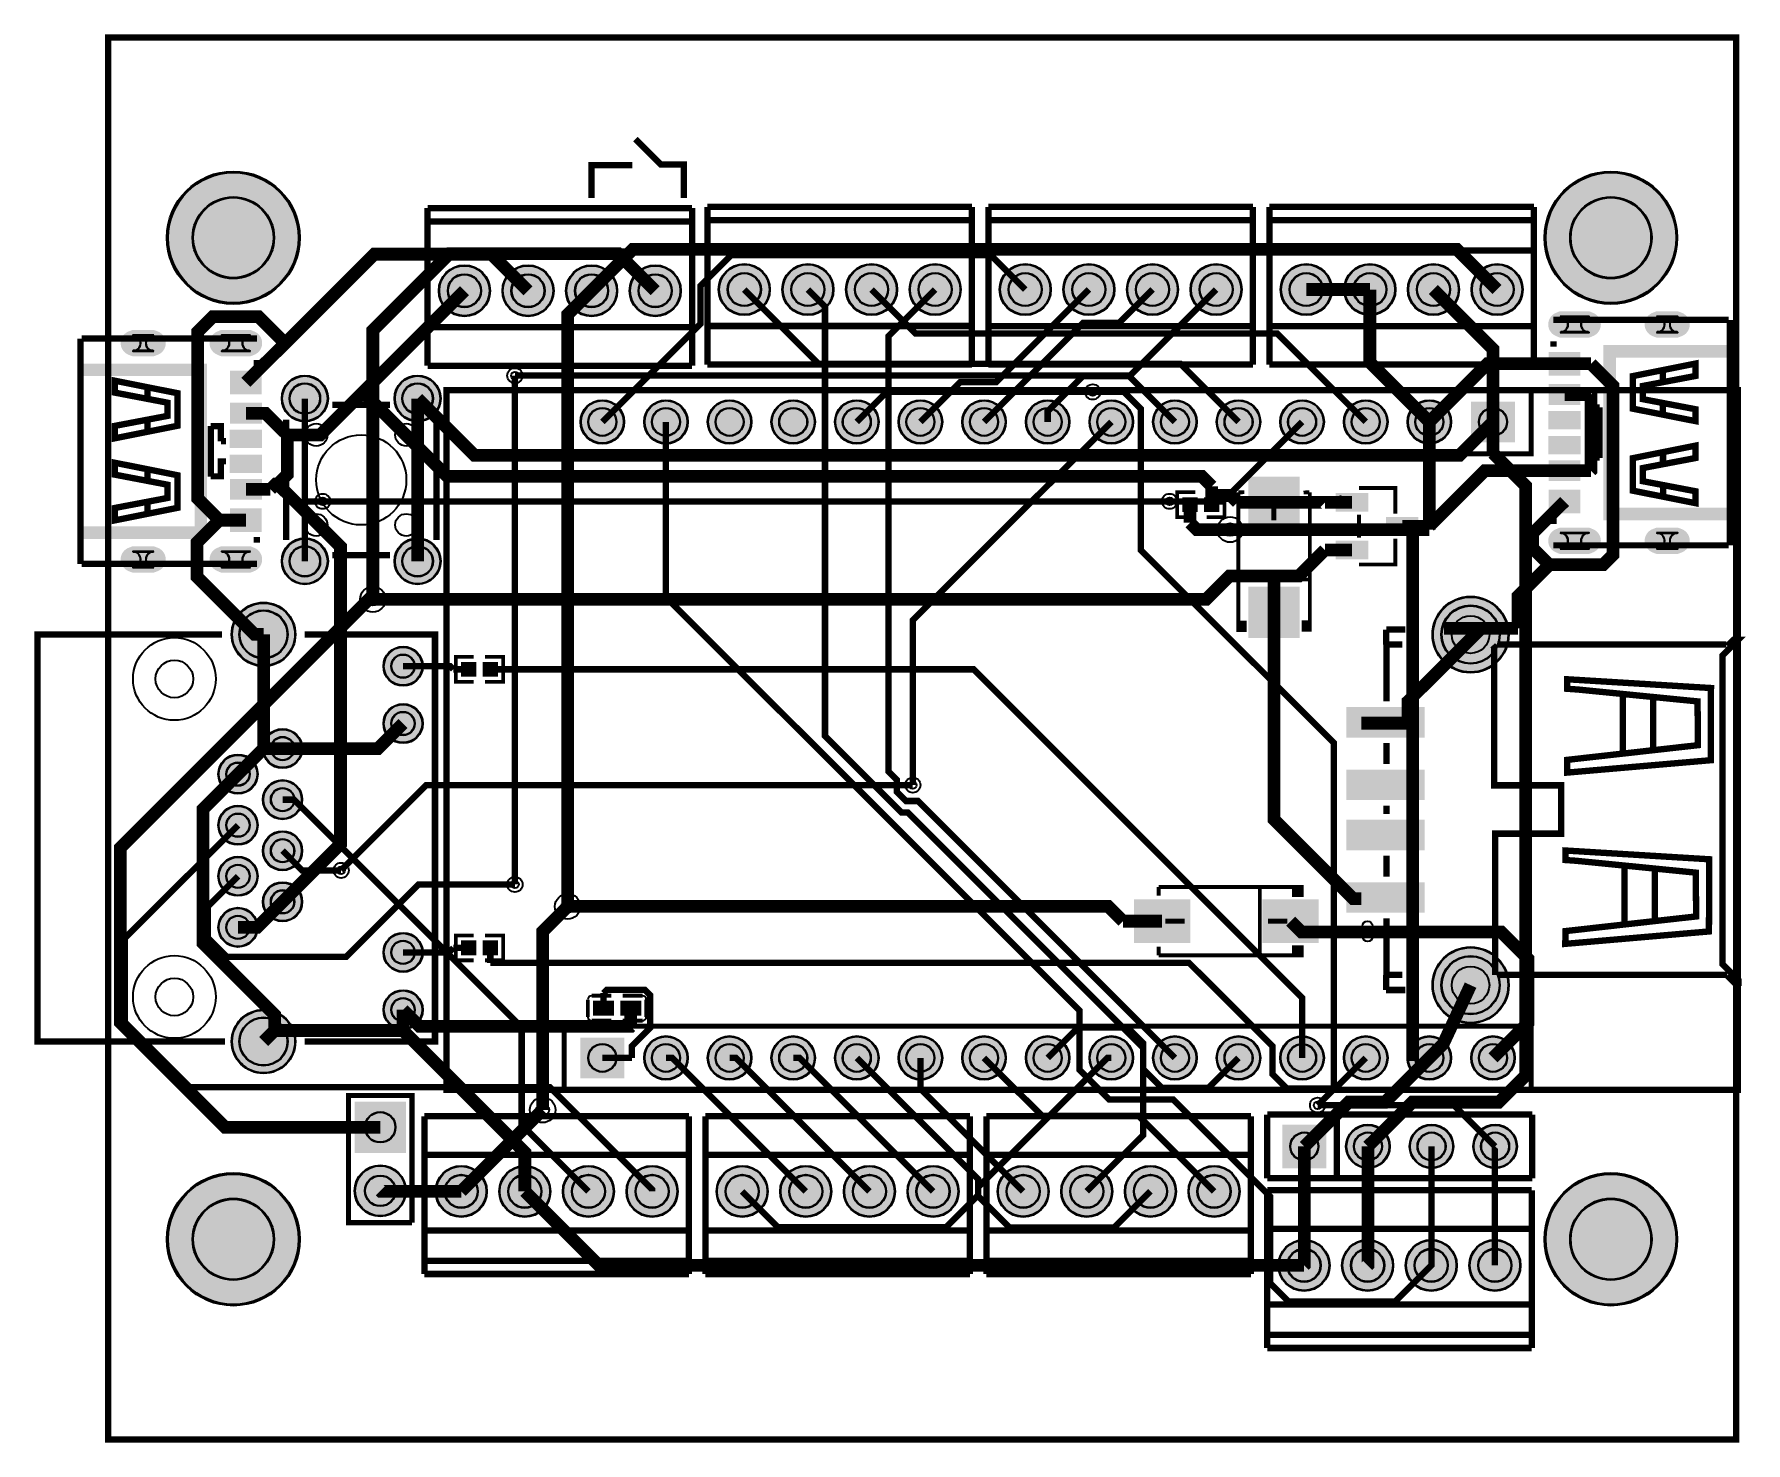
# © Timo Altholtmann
# Model space of a CAD drawing. Header units: millimetres. Extents: x -2.5 to 65.8, y -44.1 to 12.2.
import ezdxf

# ---------------------------------------------------------------- set-up
doc = ezdxf.new("R2010")
doc.units = ezdxf.units.MM
for name, color, linetype, true_color in [('BoardOutLine', 7, 'Continuous', 0xff00ff), ('BottomLayer', 7, 'Continuous', 0x0000ff), ('BottomSolderMaskLayer', 7, 'Continuous', 0xaa00ff), ('Document', 7, 'Continuous', 0xffffff), ('Hole', 7, 'Continuous', 0x222222), ('Multi-Layer', 7, 'Continuous', 0xc0c0c0), ('TopLayer', 7, 'Continuous', 0xff0000), ('TopPasteMaskLayer', 7, 'Continuous', 0x808080), ('TopSilkLayer', 7, 'Continuous', 0xffcc00), ('TopSolderMaskLayer', 7, 'Continuous', 0x800080)]:
    doc.layers.add(name, color=color, linetype=linetype, true_color=true_color)

msp = doc.modelspace()

# ---------------------------------------------------------------- hatches: boundary and pattern name
at = {"layer": 'BottomSolderMaskLayer'}
for points in [[(2.813, 4.029, 1), (8.114, 4.029, 1)], [(57.813, 4.029, 1), (63.114, 4.029, 1)], [(13.662, 1.913, 1), (15.713, 1.913, 1)], [(16.202, 1.913, 1), (18.253, 1.913, 1)], [(18.742, 1.913, 1), (20.793, 1.913, 1)], [(21.282, 1.913, 1), (23.333, 1.913, 1)], [(24.838, 1.96, 1), (26.889, 1.96, 1)], [(27.378, 1.96, 1), (29.429, 1.96, 1)], [(29.918, 1.96, 1), (31.969, 1.96, 1)], [(32.458, 1.96, 1), (34.509, 1.96, 1)], [(36.057, 1.96, 1), (38.108, 1.96, 1)], [(38.597, 1.96, 1), (40.648, 1.96, 1)], [(41.137, 1.96, 1), (43.188, 1.96, 1)], [(43.677, 1.96, 1), (45.728, 1.96, 1)], [(47.275, 1.96, 1), (49.326, 1.96, 1)], [(49.815, 1.96, 1), (51.866, 1.96, 1)], [(52.355, 1.96, 1), (54.406, 1.96, 1)], [(54.895, 1.96, 1), (56.946, 1.96, 1)], [(58.434, 0.04, -0.785398), (58.434, 1.091), (59.59, 1.091, -0.785398), (59.59, 0.04)], [(62.292, 0.04, -0.785398), (62.292, 1.091), (63.132, 1.091, -0.785398), (63.132, 0.04)], [(2.285, 0.345, -0.785398), (2.285, -0.706), (1.444, -0.706, -0.785398), (1.444, 0.345)], [(6.142, 0.345, -0.785398), (6.142, -0.706), (4.986, -0.706, -0.785398), (4.986, 0.345)], [(7.394, -2.393, 1), (9.245, -2.393, 1)], [(11.894, -2.393, 1), (13.744, -2.393, 1)], [(19.32, -3.327, 1), (21.071, -3.327, 1)], [(21.86, -3.327, 1), (23.611, -3.327, 1)], [(24.4, -3.327, 1), (26.151, -3.327, 1)], [(26.94, -3.327, 1), (28.691, -3.327, 1)], [(29.48, -3.327, 1), (31.231, -3.327, 1)], [(32.02, -3.327, 1), (33.771, -3.327, 1)], [(34.56, -3.327, 1), (36.311, -3.327, 1)], [(37.1, -3.327, 1), (38.851, -3.327, 1)], [(39.64, -3.327, 1), (41.391, -3.327, 1)], [(42.18, -3.327, 1), (43.931, -3.327, 1)], [(44.72, -3.327, 1), (46.471, -3.327, 1)], [(47.26, -3.327, 1), (49.011, -3.327, 1)], [(49.8, -3.327, 1), (51.551, -3.327, 1)], [(52.34, -3.327, 1), (54.091, -3.327, 1)], [(56.631, -4.139), (54.88, -4.139), (54.88, -2.514), (56.631, -2.514)], [(7.394, -8.893, 1), (9.245, -8.893, 1)], [(11.894, -8.893, 1), (13.744, -8.893, 1)], [(58.434, -8.6, -0.785398), (58.434, -7.549), (59.59, -7.549, -0.785398), (59.59, -8.6)], [(62.292, -8.6, -0.785398), (62.292, -7.549), (63.132, -7.549, -0.785398), (63.132, -8.6)], [(2.285, -8.295, -0.785398), (2.285, -9.345), (1.444, -9.345, -0.785398), (1.444, -8.295)], [(6.142, -8.295, -0.785398), (6.142, -9.345), (4.986, -9.345, -0.785398), (4.986, -8.295)], [(5.393, -11.813, 1), (7.944, -11.813, 1)], [(53.337, -11.821, 1), (56.388, -11.821, 1)], [(11.451, -13.083, 1), (13.026, -13.083, 1)], [(11.451, -15.373, 1), (13.026, -15.373, 1)], [(6.641, -16.373, 1), (8.216, -16.373, 1)], [(4.861, -17.393, 1), (6.436, -17.393, 1)], [(6.641, -18.413, 1), (8.216, -18.413, 1)], [(4.861, -19.433, 1), (6.436, -19.433, 1)], [(6.641, -20.453, 1), (8.216, -20.453, 1)], [(4.861, -21.473, 1), (6.436, -21.473, 1)], [(6.641, -22.493, 1), (8.216, -22.493, 1)], [(4.861, -23.513, 1), (6.436, -23.513, 1)], [(11.451, -24.513, 1), (13.026, -24.513, 1)], [(53.337, -25.821, 1), (56.388, -25.821, 1)], [(11.451, -26.803, 1), (13.026, -26.803, 1)], [(5.393, -28.073, 1), (7.944, -28.073, 1)], [(19.32, -27.914), (21.071, -27.914), (21.071, -29.539), (19.32, -29.539)], [(21.86, -28.727, 1), (23.611, -28.727, 1)], [(24.4, -28.727, 1), (26.151, -28.727, 1)], [(26.94, -28.727, 1), (28.691, -28.727, 1)], [(29.48, -28.727, 1), (31.231, -28.727, 1)], [(32.02, -28.727, 1), (33.771, -28.727, 1)], [(34.56, -28.727, 1), (36.311, -28.727, 1)], [(37.1, -28.727, 1), (38.851, -28.727, 1)], [(39.64, -28.727, 1), (41.391, -28.727, 1)], [(42.18, -28.727, 1), (43.931, -28.727, 1)], [(44.72, -28.727, 1), (46.471, -28.727, 1)], [(47.26, -28.727, 1), (49.011, -28.727, 1)], [(49.8, -28.727, 1), (51.551, -28.727, 1)], [(52.34, -28.727, 1), (54.091, -28.727, 1)], [(54.88, -28.727, 1), (56.631, -28.727, 1)], [(12.354, -30.471), (12.354, -32.521), (10.303, -32.521), (10.303, -30.471)], [(47.347, -31.387), (49.097, -31.387), (49.097, -33.138), (47.347, -33.138)], [(49.887, -32.262, 1), (51.638, -32.262, 1)], [(52.427, -32.262, 1), (54.178, -32.262, 1)], [(54.967, -32.262, 1), (56.718, -32.262, 1)], [(2.813, -35.971, 1), (8.114, -35.971, 1)], [(10.303, -34.036, 1), (12.354, -34.036, 1)], [(13.535, -34.057, 1), (15.586, -34.057, 1)], [(16.075, -34.057, 1), (18.126, -34.057, 1)], [(18.615, -34.057, 1), (20.666, -34.057, 1)], [(21.155, -34.057, 1), (23.206, -34.057, 1)], [(24.754, -34.057, 1), (26.805, -34.057, 1)], [(27.294, -34.057, 1), (29.345, -34.057, 1)], [(29.834, -34.057, 1), (31.885, -34.057, 1)], [(32.374, -34.057, 1), (34.425, -34.057, 1)], [(35.972, -34.057, 1), (38.023, -34.057, 1)], [(38.512, -34.057, 1), (40.563, -34.057, 1)], [(41.052, -34.057, 1), (43.103, -34.057, 1)], [(43.592, -34.057, 1), (45.643, -34.057, 1)], [(57.813, -35.971, 1), (63.114, -35.971, 1)], [(47.187, -37.012, 1), (49.238, -37.012, 1)], [(49.727, -37.012, 1), (51.778, -37.012, 1)], [(52.267, -37.012, 1), (54.318, -37.012, 1)], [(54.807, -37.012, 1), (56.858, -37.012, 1)]]:
    msp.add_hatch(color=256, dxfattribs=at).paths.add_polyline_path(points)
at = {"layer": 'Document'}
for points in [[(65.162, -7.255), (60.162, -7.255), (60.162, -0.255), (65.162, -0.255), (65.162, -0.755), (60.662, -0.755), (60.662, -6.755), (65.162, -6.755)], [(-0.586, -1), (4.414, -1), (4.414, -8), (-0.586, -8), (-0.586, -7.5), (3.914, -7.5), (3.914, -1.5), (-0.586, -1.5)], [(47.691, -6.724), (46.34, -6.724), (46.34, -6.926), (47.691, -6.926)], [(47.105, -6.448), (46.903, -6.448), (46.903, -7.258), (47.105, -7.258)], [(47.117, -11.055), (46.914, -11.055), (46.914, -10.245), (47.117, -10.245)], [(42.679, -23.17), (42.679, -23.363), (43.451, -23.363), (43.451, -23.17)], [(42.968, -22.623), (42.968, -23.91), (43.161, -23.91), (43.161, -22.623)], [(47.542, -23.17), (47.542, -23.363), (46.77, -23.363), (46.77, -23.17)]]:
    msp.add_hatch(color=256, dxfattribs=at).paths.add_polyline_path(points)
at = {"layer": 'Multi-Layer'}
for points in [[(13.688, 1.913, 1), (15.688, 1.913, 1)], [(16.228, 1.913, 1), (18.228, 1.913, 1)], [(18.768, 1.913, 1), (20.768, 1.913, 1)], [(21.308, 1.913, 1), (23.308, 1.913, 1)], [(24.864, 1.96, 1), (26.864, 1.96, 1)], [(27.404, 1.96, 1), (29.404, 1.96, 1)], [(29.944, 1.96, 1), (31.944, 1.96, 1)], [(32.484, 1.96, 1), (34.484, 1.96, 1)], [(36.082, 1.96, 1), (38.082, 1.96, 1)], [(38.622, 1.96, 1), (40.622, 1.96, 1)], [(41.162, 1.96, 1), (43.162, 1.96, 1)], [(43.702, 1.96, 1), (45.702, 1.96, 1)], [(47.3, 1.96, 1), (49.3, 1.96, 1)], [(49.84, 1.96, 1), (51.84, 1.96, 1)], [(52.38, 1.96, 1), (54.38, 1.96, 1)], [(54.92, 1.96, 1), (56.92, 1.96, 1)], [(58.462, 0.065, -0.785398), (58.462, 1.065), (59.562, 1.065, -0.785398), (59.562, 0.065)], [(62.312, 0.065, -0.785398), (62.312, 1.065), (63.112, 1.065, -0.785398), (63.112, 0.065)], [(2.264, 0.32, -0.785398), (2.264, -0.68), (1.464, -0.68, -0.785398), (1.464, 0.32)], [(6.114, 0.32, -0.785398), (6.114, -0.68), (5.014, -0.68, -0.785398), (5.014, 0.32)], [(7.419, -2.393, 1), (9.219, -2.393, 1)], [(11.919, -2.393, 1), (13.719, -2.393, 1)], [(19.346, -3.327, 1), (21.046, -3.327, 1)], [(21.886, -3.327, 1), (23.586, -3.327, 1)], [(24.426, -3.327, 1), (26.126, -3.327, 1)], [(26.966, -3.327, 1), (28.666, -3.327, 1)], [(29.506, -3.327, 1), (31.206, -3.327, 1)], [(32.046, -3.327, 1), (33.746, -3.327, 1)], [(34.586, -3.327, 1), (36.286, -3.327, 1)], [(37.126, -3.327, 1), (38.826, -3.327, 1)], [(39.666, -3.327, 1), (41.366, -3.327, 1)], [(42.206, -3.327, 1), (43.906, -3.327, 1)], [(44.746, -3.327, 1), (46.446, -3.327, 1)], [(47.286, -3.327, 1), (48.986, -3.327, 1)], [(49.826, -3.327, 1), (51.526, -3.327, 1)], [(52.366, -3.327, 1), (54.066, -3.327, 1)], [(56.606, -4.114), (54.906, -4.114), (54.906, -2.539), (56.606, -2.539)], [(7.419, -8.893, 1), (9.219, -8.893, 1)], [(11.919, -8.893, 1), (13.719, -8.893, 1)], [(58.462, -8.575, -0.785398), (58.462, -7.575), (59.562, -7.575, -0.785398), (59.562, -8.575)], [(62.312, -8.575, -0.785398), (62.312, -7.575), (63.112, -7.575, -0.785398), (63.112, -8.575)], [(2.264, -8.32, -0.785398), (2.264, -9.32), (1.464, -9.32, -0.785398), (1.464, -8.32)], [(6.114, -8.32, -0.785398), (6.114, -9.32), (5.014, -9.32, -0.785398), (5.014, -8.32)], [(5.419, -11.813, 1), (7.919, -11.813, 1)], [(53.362, -11.821, 1), (56.362, -11.821, 1)], [(11.477, -13.083, 1), (13.001, -13.083, 1)], [(11.477, -15.373, 1), (13.001, -15.373, 1)], [(6.667, -16.373, 1), (8.191, -16.373, 1)], [(4.887, -17.393, 1), (6.411, -17.393, 1)], [(6.667, -18.413, 1), (8.191, -18.413, 1)], [(4.887, -19.433, 1), (6.411, -19.433, 1)], [(6.667, -20.453, 1), (8.191, -20.453, 1)], [(4.887, -21.473, 1), (6.411, -21.473, 1)], [(6.667, -22.493, 1), (8.191, -22.493, 1)], [(4.887, -23.513, 1), (6.411, -23.513, 1)], [(11.477, -24.513, 1), (13.001, -24.513, 1)], [(53.362, -25.821, 1), (56.362, -25.821, 1)], [(11.477, -26.803, 1), (13.001, -26.803, 1)], [(5.419, -28.073, 1), (7.919, -28.073, 1)], [(19.346, -27.939), (21.046, -27.939), (21.046, -29.514), (19.346, -29.514)], [(21.886, -28.727, 1), (23.586, -28.727, 1)], [(24.426, -28.727, 1), (26.126, -28.727, 1)], [(26.966, -28.727, 1), (28.666, -28.727, 1)], [(29.506, -28.727, 1), (31.206, -28.727, 1)], [(32.046, -28.727, 1), (33.746, -28.727, 1)], [(34.586, -28.727, 1), (36.286, -28.727, 1)], [(37.126, -28.727, 1), (38.826, -28.727, 1)], [(39.666, -28.727, 1), (41.366, -28.727, 1)], [(42.206, -28.727, 1), (43.906, -28.727, 1)], [(44.746, -28.727, 1), (46.446, -28.727, 1)], [(47.286, -28.727, 1), (48.986, -28.727, 1)], [(49.826, -28.727, 1), (51.526, -28.727, 1)], [(52.366, -28.727, 1), (54.066, -28.727, 1)], [(54.906, -28.727, 1), (56.606, -28.727, 1)], [(12.328, -30.496), (12.328, -32.496), (10.328, -32.496), (10.328, -30.496)], [(47.372, -31.412), (49.072, -31.412), (49.072, -33.112), (47.372, -33.112)], [(49.912, -32.262, 1), (51.612, -32.262, 1)], [(52.452, -32.262, 1), (54.152, -32.262, 1)], [(54.992, -32.262, 1), (56.692, -32.262, 1)], [(10.329, -34.036, 1), (12.329, -34.036, 1)], [(13.561, -34.057, 1), (15.561, -34.057, 1)], [(16.101, -34.057, 1), (18.101, -34.057, 1)], [(18.641, -34.057, 1), (20.641, -34.057, 1)], [(21.181, -34.057, 1), (23.181, -34.057, 1)], [(24.779, -34.057, 1), (26.779, -34.057, 1)], [(27.319, -34.057, 1), (29.319, -34.057, 1)], [(29.859, -34.057, 1), (31.859, -34.057, 1)], [(32.399, -34.057, 1), (34.399, -34.057, 1)], [(35.998, -34.057, 1), (37.998, -34.057, 1)], [(38.538, -34.057, 1), (40.538, -34.057, 1)], [(41.078, -34.057, 1), (43.078, -34.057, 1)], [(43.618, -34.057, 1), (45.618, -34.057, 1)], [(47.212, -37.012, 1), (49.212, -37.012, 1)], [(49.752, -37.012, 1), (51.752, -37.012, 1)], [(52.292, -37.012, 1), (54.292, -37.012, 1)], [(54.832, -37.012, 1), (56.832, -37.012, 1)]]:
    msp.add_hatch(color=256, dxfattribs=at).paths.add_polyline_path(points)
at = {"layer": 'TopLayer'}
for points in [[(58.012, -1.455), (58.012, -0.555), (59.212, -0.555), (59.212, -1.455)], [(6.564, -1.3), (6.564, -2.2), (5.364, -2.2), (5.364, -1.3)], [(58.012, -2.635), (58.012, -1.835), (59.212, -1.835), (59.212, -2.635)], [(6.564, -2.58), (6.564, -3.38), (5.364, -3.38), (5.364, -2.58)], [(58.012, -3.605), (58.012, -2.905), (59.212, -2.905), (59.212, -3.605)], [(6.564, -3.65), (6.564, -4.35), (5.364, -4.35), (5.364, -3.65)], [(58.012, -4.605), (58.012, -3.905), (59.212, -3.905), (59.212, -4.605)], [(6.564, -4.65), (6.564, -5.35), (5.364, -5.35), (5.364, -4.65)], [(58.012, -5.675), (58.012, -4.875), (59.212, -4.875), (59.212, -5.675)], [(6.564, -5.62), (6.564, -6.42), (5.364, -6.42), (5.364, -5.62)], [(48.015, -5.538), (48.015, -7.538), (46.015, -7.538), (46.015, -5.538)], [(58.012, -6.955), (58.012, -6.055), (59.212, -6.055), (59.212, -6.955)], [(6.564, -6.8), (6.564, -7.7), (5.364, -7.7), (5.364, -6.8)], [(43.944, -6.359), (43.944, -6.899), (43.379, -6.899), (43.379, -6.359)], [(44.245, -6.359), (44.245, -6.899), (44.81, -6.899), (44.81, -6.359)], [(50.755, -6.893), (49.505, -6.893), (49.505, -6.193), (50.755, -6.193)], [(52.755, -7.843), (51.505, -7.843), (51.505, -7.143), (52.755, -7.143)], [(50.755, -8.793), (49.505, -8.793), (49.505, -8.093), (50.755, -8.093)], [(48.015, -9.938), (48.015, -11.938), (46.015, -11.938), (46.015, -9.938)], [(15.141, -12.938), (15.141, -13.478), (14.575, -13.478), (14.575, -12.938)], [(15.441, -12.938), (15.441, -13.478), (16.006, -13.478), (16.006, -12.938)], [(52.962, -15.921), (52.962, -14.721), (49.962, -14.721), (49.962, -15.921)], [(52.962, -18.421), (52.962, -17.221), (49.962, -17.221), (49.962, -18.421)], [(52.962, -20.422), (52.962, -19.222), (49.962, -19.222), (49.962, -20.422)], [(52.962, -22.921), (52.962, -21.722), (49.962, -21.722), (49.962, -22.921)], [(43.645, -24.116), (41.445, -24.116), (41.445, -22.416), (43.645, -22.416)], [(48.776, -24.116), (46.576, -24.116), (46.576, -22.416), (48.776, -22.416)], [(15.141, -24.603), (15.141, -24.063), (14.575, -24.063), (14.575, -24.603)], [(15.441, -24.603), (15.441, -24.063), (16.006, -24.063), (16.006, -24.603)], [(20.634, -27.012), (20.634, -26.472), (19.844, -26.472), (19.844, -27.012)], [(20.934, -27.012), (20.934, -26.472), (21.724, -26.472), (21.724, -27.012)]]:
    msp.add_hatch(color=256, dxfattribs=at).paths.add_polyline_path(points)
at = {"layer": 'TopPasteMaskLayer'}
for points in [[(60.062, 0.553), (60.06, 0.528), (60.058, 0.503), (60.054, 0.479), (60.049, 0.454), (60.043, 0.43), (60.036, 0.406), (60.027, 0.383), (60.018, 0.36), (60.007, 0.337), (59.995, 0.315), (59.982, 0.294), (59.968, 0.274), (59.953, 0.254), (59.937, 0.235), (59.92, 0.216), (59.902, 0.199), (59.883, 0.182), (59.864, 0.167), (59.843, 0.152), (59.823, 0.139), (59.801, 0.126), (59.779, 0.115), (59.756, 0.105), (59.733, 0.096), (59.709, 0.088), (59.685, 0.081), (59.661, 0.075), (59.636, 0.071), (59.612, 0.068), (59.587, 0.066), (59.562, 0.065), (58.462, 0.065), (58.437, 0.066), (58.412, 0.068), (58.387, 0.071), (58.363, 0.075), (58.338, 0.081), (58.314, 0.088), (58.291, 0.096), (58.268, 0.105), (58.245, 0.115), (58.223, 0.126), (58.201, 0.139), (58.18, 0.152), (58.16, 0.167), (58.14, 0.182), (58.122, 0.199), (58.104, 0.216), (58.087, 0.235), (58.071, 0.254), (58.056, 0.274), (58.042, 0.294), (58.029, 0.315), (58.017, 0.337), (58.006, 0.36), (57.996, 0.383), (57.988, 0.406), (57.98, 0.43), (57.974, 0.454), (57.969, 0.479), (57.966, 0.503), (57.963, 0.528), (57.962, 0.553), (57.962, 0.578), (57.963, 0.603), (57.966, 0.628), (57.969, 0.652), (57.974, 0.677), (57.98, 0.701), (57.988, 0.725), (57.996, 0.748), (58.006, 0.771), (58.017, 0.793), (58.029, 0.815), (58.042, 0.837), (58.056, 0.857), (58.071, 0.877), (58.087, 0.896), (58.104, 0.915), (58.122, 0.932), (58.14, 0.948), (58.16, 0.964), (58.18, 0.979), (58.201, 0.992), (58.223, 1.004), (58.245, 1.016), (58.268, 1.026), (58.291, 1.035), (58.314, 1.043), (58.338, 1.05), (58.363, 1.055), (58.387, 1.06), (58.412, 1.063), (58.437, 1.065), (58.462, 1.065), (59.562, 1.065), (59.587, 1.065), (59.612, 1.063), (59.636, 1.06), (59.661, 1.055), (59.685, 1.05), (59.709, 1.043), (59.733, 1.035), (59.756, 1.026), (59.779, 1.016), (59.801, 1.004), (59.823, 0.992), (59.843, 0.979), (59.864, 0.964), (59.883, 0.948), (59.902, 0.932), (59.92, 0.915), (59.937, 0.896), (59.953, 0.877), (59.968, 0.857), (59.982, 0.837), (59.995, 0.815), (60.007, 0.793), (60.018, 0.771), (60.027, 0.748), (60.036, 0.725), (60.043, 0.701), (60.049, 0.677), (60.054, 0.652), (60.058, 0.628), (60.06, 0.603), (60.062, 0.578)], [(63.612, 0.553), (63.61, 0.528), (63.608, 0.503), (63.604, 0.479), (63.599, 0.454), (63.593, 0.43), (63.586, 0.406), (63.577, 0.383), (63.568, 0.36), (63.557, 0.337), (63.545, 0.315), (63.532, 0.294), (63.518, 0.274), (63.503, 0.254), (63.487, 0.235), (63.47, 0.216), (63.452, 0.199), (63.433, 0.182), (63.414, 0.167), (63.393, 0.152), (63.373, 0.139), (63.351, 0.126), (63.329, 0.115), (63.306, 0.105), (63.283, 0.096), (63.259, 0.088), (63.235, 0.081), (63.211, 0.075), (63.186, 0.071), (63.162, 0.068), (63.137, 0.066), (63.112, 0.065), (62.312, 0.065), (62.287, 0.066), (62.262, 0.068), (62.237, 0.071), (62.213, 0.075), (62.188, 0.081), (62.164, 0.088), (62.141, 0.096), (62.118, 0.105), (62.095, 0.115), (62.073, 0.126), (62.051, 0.139), (62.03, 0.152), (62.01, 0.167), (61.99, 0.182), (61.972, 0.199), (61.954, 0.216), (61.937, 0.235), (61.921, 0.254), (61.906, 0.274), (61.892, 0.294), (61.879, 0.315), (61.867, 0.337), (61.856, 0.36), (61.846, 0.383), (61.838, 0.406), (61.831, 0.43), (61.824, 0.454), (61.819, 0.479), (61.816, 0.503), (61.813, 0.528), (61.812, 0.553), (61.812, 0.578), (61.813, 0.603), (61.816, 0.628), (61.819, 0.652), (61.824, 0.677), (61.831, 0.701), (61.838, 0.725), (61.846, 0.748), (61.856, 0.771), (61.867, 0.794), (61.879, 0.815), (61.892, 0.837), (61.906, 0.857), (61.921, 0.877), (61.937, 0.896), (61.954, 0.915), (61.972, 0.932), (61.99, 0.948), (62.01, 0.964), (62.03, 0.979), (62.051, 0.992), (62.073, 1.005), (62.095, 1.016), (62.118, 1.026), (62.141, 1.035), (62.164, 1.043), (62.188, 1.05), (62.213, 1.055), (62.237, 1.06), (62.262, 1.063), (62.287, 1.065), (62.312, 1.065), (63.112, 1.065), (63.137, 1.065), (63.162, 1.063), (63.186, 1.06), (63.211, 1.055), (63.235, 1.05), (63.259, 1.043), (63.283, 1.035), (63.306, 1.026), (63.329, 1.016), (63.351, 1.005), (63.373, 0.992), (63.393, 0.979), (63.414, 0.964), (63.433, 0.948), (63.452, 0.932), (63.47, 0.915), (63.487, 0.896), (63.503, 0.877), (63.518, 0.857), (63.532, 0.837), (63.545, 0.815), (63.557, 0.794), (63.568, 0.771), (63.577, 0.748), (63.586, 0.725), (63.593, 0.701), (63.599, 0.677), (63.604, 0.652), (63.608, 0.628), (63.61, 0.603), (63.612, 0.578)], [(0.964, -0.168), (0.966, -0.143), (0.968, -0.118), (0.972, -0.093), (0.977, -0.069), (0.983, -0.045), (0.99, -0.021), (0.999, 0.003), (1.008, 0.026), (1.019, 0.048), (1.031, 0.07), (1.044, 0.091), (1.058, 0.112), (1.073, 0.132), (1.089, 0.151), (1.106, 0.169), (1.124, 0.186), (1.143, 0.203), (1.162, 0.218), (1.183, 0.233), (1.204, 0.247), (1.225, 0.259), (1.247, 0.27), (1.27, 0.281), (1.293, 0.29), (1.317, 0.298), (1.341, 0.304), (1.365, 0.31), (1.39, 0.314), (1.414, 0.317), (1.439, 0.319), (1.464, 0.32), (2.264, 0.32), (2.289, 0.319), (2.314, 0.317), (2.339, 0.314), (2.363, 0.31), (2.388, 0.304), (2.412, 0.298), (2.435, 0.29), (2.458, 0.281), (2.481, 0.27), (2.503, 0.259), (2.525, 0.247), (2.546, 0.233), (2.566, 0.218), (2.586, 0.203), (2.604, 0.186), (2.622, 0.169), (2.639, 0.151), (2.655, 0.132), (2.67, 0.112), (2.684, 0.091), (2.697, 0.07), (2.709, 0.048), (2.72, 0.026), (2.73, 0.003), (2.738, -0.021), (2.746, -0.045), (2.752, -0.069), (2.757, -0.093), (2.76, -0.118), (2.763, -0.143), (2.764, -0.168), (2.764, -0.193), (2.763, -0.217), (2.76, -0.242), (2.757, -0.267), (2.752, -0.291), (2.746, -0.316), (2.738, -0.339), (2.73, -0.363), (2.72, -0.386), (2.709, -0.408), (2.697, -0.43), (2.684, -0.451), (2.67, -0.472), (2.655, -0.492), (2.639, -0.511), (2.622, -0.529), (2.604, -0.547), (2.586, -0.563), (2.566, -0.579), (2.546, -0.593), (2.525, -0.607), (2.503, -0.619), (2.481, -0.631), (2.458, -0.641), (2.435, -0.65), (2.412, -0.658), (2.388, -0.665), (2.363, -0.67), (2.339, -0.675), (2.314, -0.678), (2.289, -0.68), (2.264, -0.68), (1.464, -0.68), (1.439, -0.68), (1.414, -0.678), (1.39, -0.675), (1.365, -0.67), (1.341, -0.665), (1.317, -0.658), (1.293, -0.65), (1.27, -0.641), (1.247, -0.631), (1.225, -0.619), (1.204, -0.607), (1.183, -0.593), (1.162, -0.579), (1.143, -0.563), (1.124, -0.547), (1.106, -0.529), (1.089, -0.511), (1.073, -0.492), (1.058, -0.472), (1.044, -0.451), (1.031, -0.43), (1.019, -0.408), (1.008, -0.386), (0.999, -0.363), (0.99, -0.339), (0.983, -0.316), (0.977, -0.291), (0.972, -0.267), (0.968, -0.242), (0.966, -0.217), (0.964, -0.193)], [(4.514, -0.168), (4.516, -0.143), (4.518, -0.118), (4.522, -0.093), (4.527, -0.069), (4.533, -0.045), (4.54, -0.021), (4.549, 0.003), (4.558, 0.026), (4.569, 0.048), (4.581, 0.07), (4.594, 0.091), (4.608, 0.112), (4.623, 0.132), (4.639, 0.151), (4.656, 0.169), (4.674, 0.186), (4.693, 0.203), (4.712, 0.218), (4.733, 0.233), (4.754, 0.247), (4.775, 0.259), (4.797, 0.27), (4.82, 0.281), (4.843, 0.29), (4.867, 0.298), (4.891, 0.304), (4.915, 0.31), (4.94, 0.314), (4.964, 0.317), (4.989, 0.319), (5.014, 0.32), (6.114, 0.32), (6.139, 0.319), (6.164, 0.317), (6.189, 0.314), (6.213, 0.31), (6.238, 0.304), (6.262, 0.298), (6.285, 0.29), (6.308, 0.281), (6.331, 0.27), (6.353, 0.259), (6.375, 0.247), (6.396, 0.233), (6.416, 0.218), (6.436, 0.203), (6.454, 0.186), (6.472, 0.169), (6.489, 0.151), (6.505, 0.132), (6.52, 0.112), (6.534, 0.091), (6.547, 0.07), (6.559, 0.048), (6.57, 0.026), (6.58, 0.003), (6.588, -0.021), (6.596, -0.045), (6.602, -0.069), (6.607, -0.093), (6.61, -0.118), (6.613, -0.143), (6.614, -0.168), (6.614, -0.193), (6.613, -0.217), (6.61, -0.242), (6.607, -0.267), (6.602, -0.291), (6.596, -0.316), (6.588, -0.339), (6.58, -0.363), (6.57, -0.386), (6.559, -0.408), (6.547, -0.43), (6.534, -0.451), (6.52, -0.472), (6.505, -0.492), (6.489, -0.511), (6.472, -0.529), (6.454, -0.547), (6.436, -0.563), (6.416, -0.579), (6.396, -0.593), (6.375, -0.607), (6.353, -0.619), (6.331, -0.631), (6.308, -0.641), (6.285, -0.65), (6.262, -0.658), (6.238, -0.665), (6.213, -0.67), (6.189, -0.675), (6.164, -0.678), (6.139, -0.68), (6.114, -0.68), (5.014, -0.68), (4.989, -0.68), (4.964, -0.678), (4.94, -0.675), (4.915, -0.67), (4.891, -0.665), (4.867, -0.658), (4.843, -0.65), (4.82, -0.641), (4.797, -0.631), (4.775, -0.619), (4.754, -0.607), (4.733, -0.593), (4.712, -0.579), (4.693, -0.563), (4.674, -0.547), (4.656, -0.529), (4.639, -0.511), (4.623, -0.492), (4.608, -0.472), (4.594, -0.451), (4.581, -0.43), (4.569, -0.408), (4.558, -0.386), (4.549, -0.363), (4.54, -0.339), (4.533, -0.316), (4.527, -0.291), (4.522, -0.267), (4.518, -0.242), (4.516, -0.217), (4.514, -0.193)], [(58.012, -1.455), (58.012, -0.554), (59.212, -0.554), (59.212, -1.455)], [(6.564, -1.3), (6.564, -2.2), (5.364, -2.2), (5.364, -1.3)], [(58.012, -2.635), (58.012, -1.835), (59.212, -1.835), (59.212, -2.635)], [(6.564, -2.58), (6.564, -3.38), (5.364, -3.38), (5.364, -2.58)], [(58.012, -3.605), (58.012, -2.904), (59.212, -2.904), (59.212, -3.605)], [(6.564, -3.65), (6.564, -4.35), (5.364, -4.35), (5.364, -3.65)], [(58.012, -4.604), (58.012, -3.905), (59.212, -3.905), (59.212, -4.604)], [(6.564, -4.65), (6.564, -5.35), (5.364, -5.35), (5.364, -4.65)], [(58.012, -5.675), (58.012, -4.875), (59.212, -4.875), (59.212, -5.675)], [(6.564, -5.62), (6.564, -6.42), (5.364, -6.42), (5.364, -5.62)], [(48.015, -5.538), (48.015, -7.538), (46.015, -7.538), (46.015, -5.538)], [(58.012, -6.955), (58.012, -6.055), (59.212, -6.055), (59.212, -6.955)], [(6.564, -6.8), (6.564, -7.7), (5.364, -7.7), (5.364, -6.8)], [(43.959, -6.399), (43.959, -6.859), (43.919, -6.899), (43.419, -6.899), (43.379, -6.859), (43.379, -6.399), (43.419, -6.359), (43.919, -6.359)], [(44.229, -6.399), (44.229, -6.859), (44.269, -6.899), (44.77, -6.899), (44.81, -6.859), (44.81, -6.399), (44.77, -6.359), (44.269, -6.359)], [(50.755, -6.893), (49.505, -6.893), (49.505, -6.193), (50.755, -6.193)], [(52.755, -7.843), (51.505, -7.843), (51.505, -7.143), (52.755, -7.143)], [(50.755, -8.793), (49.505, -8.793), (49.505, -8.093), (50.755, -8.093)], [(60.062, -8.087), (60.06, -8.112), (60.058, -8.137), (60.054, -8.161), (60.049, -8.186), (60.043, -8.21), (60.036, -8.234), (60.027, -8.257), (60.018, -8.28), (60.007, -8.303), (59.995, -8.324), (59.982, -8.346), (59.968, -8.366), (59.953, -8.386), (59.937, -8.405), (59.92, -8.424), (59.902, -8.441), (59.883, -8.457), (59.864, -8.473), (59.843, -8.488), (59.823, -8.501), (59.801, -8.514), (59.779, -8.525), (59.756, -8.535), (59.733, -8.544), (59.709, -8.552), (59.685, -8.559), (59.661, -8.565), (59.636, -8.569), (59.612, -8.572), (59.587, -8.574), (59.562, -8.574), (58.462, -8.574), (58.437, -8.574), (58.412, -8.572), (58.387, -8.569), (58.363, -8.565), (58.338, -8.559), (58.314, -8.552), (58.291, -8.544), (58.268, -8.535), (58.245, -8.525), (58.223, -8.514), (58.201, -8.501), (58.18, -8.488), (58.16, -8.473), (58.14, -8.457), (58.122, -8.441), (58.104, -8.424), (58.087, -8.405), (58.071, -8.386), (58.056, -8.366), (58.042, -8.346), (58.029, -8.324), (58.017, -8.303), (58.006, -8.28), (57.996, -8.257), (57.988, -8.234), (57.98, -8.21), (57.974, -8.186), (57.969, -8.161), (57.966, -8.137), (57.963, -8.112), (57.962, -8.087), (57.962, -8.062), (57.963, -8.037), (57.966, -8.012), (57.969, -7.988), (57.974, -7.963), (57.98, -7.939), (57.988, -7.915), (57.996, -7.892), (58.006, -7.869), (58.017, -7.846), (58.029, -7.824), (58.042, -7.803), (58.056, -7.783), (58.071, -7.763), (58.087, -7.744), (58.104, -7.725), (58.122, -7.708), (58.14, -7.691), (58.16, -7.676), (58.18, -7.661), (58.201, -7.648), (58.223, -7.635), (58.245, -7.624), (58.268, -7.614), (58.291, -7.605), (58.314, -7.597), (58.338, -7.59), (58.363, -7.584), (58.387, -7.58), (58.412, -7.577), (58.437, -7.575), (58.462, -7.574), (59.562, -7.574), (59.587, -7.575), (59.612, -7.577), (59.636, -7.58), (59.661, -7.584), (59.685, -7.59), (59.709, -7.597), (59.733, -7.605), (59.756, -7.614), (59.779, -7.624), (59.801, -7.635), (59.823, -7.648), (59.843, -7.661), (59.864, -7.676), (59.883, -7.691), (59.902, -7.708), (59.92, -7.725), (59.937, -7.744), (59.953, -7.763), (59.968, -7.783), (59.982, -7.803), (59.995, -7.824), (60.007, -7.846), (60.018, -7.869), (60.027, -7.892), (60.036, -7.915), (60.043, -7.939), (60.049, -7.963), (60.054, -7.988), (60.058, -8.012), (60.06, -8.037), (60.062, -8.062)], [(63.612, -8.087), (63.61, -8.112), (63.608, -8.137), (63.604, -8.161), (63.599, -8.186), (63.593, -8.21), (63.586, -8.234), (63.577, -8.257), (63.568, -8.28), (63.557, -8.303), (63.545, -8.324), (63.532, -8.346), (63.518, -8.366), (63.503, -8.386), (63.487, -8.405), (63.47, -8.424), (63.452, -8.441), (63.433, -8.457), (63.414, -8.473), (63.393, -8.488), (63.373, -8.501), (63.351, -8.514), (63.329, -8.525), (63.306, -8.535), (63.283, -8.544), (63.259, -8.552), (63.235, -8.559), (63.211, -8.565), (63.186, -8.569), (63.162, -8.572), (63.137, -8.574), (63.112, -8.574), (62.312, -8.574), (62.287, -8.574), (62.262, -8.572), (62.237, -8.569), (62.213, -8.565), (62.188, -8.559), (62.164, -8.552), (62.141, -8.544), (62.118, -8.535), (62.095, -8.525), (62.073, -8.514), (62.051, -8.501), (62.03, -8.488), (62.01, -8.473), (61.99, -8.457), (61.972, -8.441), (61.954, -8.424), (61.937, -8.405), (61.921, -8.386), (61.906, -8.366), (61.892, -8.346), (61.879, -8.324), (61.867, -8.303), (61.856, -8.28), (61.846, -8.257), (61.838, -8.234), (61.831, -8.21), (61.824, -8.186), (61.819, -8.161), (61.816, -8.137), (61.813, -8.112), (61.812, -8.087), (61.812, -8.062), (61.813, -8.037), (61.816, -8.012), (61.819, -7.988), (61.824, -7.963), (61.831, -7.939), (61.838, -7.915), (61.846, -7.892), (61.856, -7.869), (61.867, -7.846), (61.879, -7.824), (61.892, -7.803), (61.906, -7.783), (61.921, -7.763), (61.937, -7.744), (61.954, -7.725), (61.972, -7.708), (61.99, -7.691), (62.01, -7.676), (62.03, -7.661), (62.051, -7.648), (62.073, -7.635), (62.095, -7.624), (62.118, -7.614), (62.141, -7.605), (62.164, -7.597), (62.188, -7.59), (62.213, -7.584), (62.237, -7.58), (62.262, -7.577), (62.287, -7.575), (62.312, -7.574), (63.112, -7.574), (63.137, -7.575), (63.162, -7.577), (63.186, -7.58), (63.211, -7.584), (63.235, -7.59), (63.259, -7.597), (63.283, -7.605), (63.306, -7.614), (63.329, -7.624), (63.351, -7.635), (63.373, -7.648), (63.393, -7.661), (63.414, -7.676), (63.433, -7.691), (63.452, -7.708), (63.47, -7.725), (63.487, -7.744), (63.503, -7.763), (63.518, -7.783), (63.532, -7.803), (63.545, -7.824), (63.557, -7.846), (63.568, -7.869), (63.577, -7.892), (63.586, -7.915), (63.593, -7.939), (63.599, -7.963), (63.604, -7.988), (63.608, -8.012), (63.61, -8.037), (63.612, -8.062)], [(0.964, -8.808), (0.966, -8.783), (0.968, -8.758), (0.972, -8.733), (0.977, -8.709), (0.983, -8.685), (0.99, -8.661), (0.999, -8.637), (1.008, -8.614), (1.019, -8.592), (1.031, -8.57), (1.044, -8.549), (1.058, -8.528), (1.073, -8.508), (1.089, -8.489), (1.106, -8.471), (1.124, -8.453), (1.143, -8.437), (1.162, -8.421), (1.183, -8.407), (1.204, -8.393), (1.225, -8.381), (1.247, -8.369), (1.27, -8.359), (1.293, -8.35), (1.317, -8.342), (1.341, -8.335), (1.365, -8.33), (1.39, -8.326), (1.414, -8.322), (1.439, -8.321), (1.464, -8.32), (2.264, -8.32), (2.289, -8.321), (2.314, -8.322), (2.339, -8.326), (2.363, -8.33), (2.388, -8.335), (2.412, -8.342), (2.435, -8.35), (2.458, -8.359), (2.481, -8.369), (2.503, -8.381), (2.525, -8.393), (2.546, -8.407), (2.566, -8.421), (2.586, -8.437), (2.604, -8.453), (2.622, -8.471), (2.639, -8.489), (2.655, -8.508), (2.67, -8.528), (2.684, -8.549), (2.697, -8.57), (2.709, -8.592), (2.72, -8.614), (2.73, -8.637), (2.738, -8.661), (2.746, -8.685), (2.752, -8.709), (2.757, -8.733), (2.76, -8.758), (2.763, -8.783), (2.764, -8.808), (2.764, -8.832), (2.763, -8.857), (2.76, -8.882), (2.757, -8.907), (2.752, -8.931), (2.746, -8.955), (2.738, -8.979), (2.73, -9.003), (2.72, -9.026), (2.709, -9.048), (2.697, -9.07), (2.684, -9.091), (2.67, -9.112), (2.655, -9.132), (2.639, -9.151), (2.622, -9.169), (2.604, -9.186), (2.586, -9.203), (2.566, -9.219), (2.546, -9.233), (2.525, -9.247), (2.503, -9.259), (2.481, -9.27), (2.458, -9.281), (2.435, -9.29), (2.412, -9.298), (2.388, -9.304), (2.363, -9.31), (2.339, -9.314), (2.314, -9.317), (2.289, -9.319), (2.264, -9.32), (1.464, -9.32), (1.439, -9.319), (1.414, -9.317), (1.39, -9.314), (1.365, -9.31), (1.341, -9.304), (1.317, -9.298), (1.293, -9.29), (1.27, -9.281), (1.247, -9.27), (1.225, -9.259), (1.204, -9.247), (1.183, -9.233), (1.162, -9.219), (1.143, -9.203), (1.124, -9.186), (1.106, -9.169), (1.089, -9.151), (1.073, -9.132), (1.058, -9.112), (1.044, -9.091), (1.031, -9.07), (1.019, -9.048), (1.008, -9.026), (0.999, -9.003), (0.99, -8.979), (0.983, -8.955), (0.977, -8.931), (0.972, -8.907), (0.968, -8.882), (0.966, -8.857), (0.964, -8.832)], [(4.514, -8.807), (4.516, -8.783), (4.518, -8.758), (4.522, -8.733), (4.527, -8.709), (4.533, -8.685), (4.54, -8.661), (4.549, -8.637), (4.558, -8.614), (4.569, -8.592), (4.581, -8.57), (4.594, -8.549), (4.608, -8.528), (4.623, -8.508), (4.639, -8.489), (4.656, -8.471), (4.674, -8.453), (4.693, -8.437), (4.712, -8.421), (4.733, -8.407), (4.754, -8.393), (4.775, -8.381), (4.797, -8.369), (4.82, -8.359), (4.843, -8.35), (4.867, -8.342), (4.891, -8.335), (4.915, -8.33), (4.94, -8.326), (4.964, -8.322), (4.989, -8.321), (5.014, -8.32), (6.114, -8.32), (6.139, -8.321), (6.164, -8.322), (6.189, -8.326), (6.213, -8.33), (6.238, -8.335), (6.262, -8.342), (6.285, -8.35), (6.308, -8.359), (6.331, -8.369), (6.353, -8.381), (6.375, -8.393), (6.396, -8.407), (6.416, -8.421), (6.436, -8.437), (6.454, -8.453), (6.472, -8.471), (6.489, -8.489), (6.505, -8.508), (6.52, -8.528), (6.534, -8.549), (6.547, -8.57), (6.559, -8.592), (6.57, -8.614), (6.58, -8.637), (6.588, -8.661), (6.596, -8.685), (6.602, -8.709), (6.607, -8.733), (6.61, -8.758), (6.613, -8.783), (6.614, -8.807), (6.614, -8.832), (6.613, -8.857), (6.61, -8.882), (6.607, -8.907), (6.602, -8.931), (6.596, -8.955), (6.588, -8.979), (6.58, -9.003), (6.57, -9.026), (6.559, -9.048), (6.547, -9.07), (6.534, -9.091), (6.52, -9.112), (6.505, -9.132), (6.489, -9.151), (6.472, -9.169), (6.454, -9.186), (6.436, -9.203), (6.416, -9.219), (6.396, -9.233), (6.375, -9.247), (6.353, -9.259), (6.331, -9.27), (6.308, -9.281), (6.285, -9.29), (6.262, -9.298), (6.238, -9.304), (6.213, -9.31), (6.189, -9.314), (6.164, -9.317), (6.139, -9.319), (6.114, -9.32), (5.014, -9.32), (4.989, -9.319), (4.964, -9.317), (4.94, -9.314), (4.915, -9.31), (4.891, -9.304), (4.867, -9.298), (4.843, -9.29), (4.82, -9.281), (4.797, -9.27), (4.775, -9.259), (4.754, -9.247), (4.733, -9.233), (4.712, -9.219), (4.693, -9.203), (4.674, -9.186), (4.656, -9.169), (4.639, -9.151), (4.623, -9.132), (4.608, -9.112), (4.594, -9.091), (4.581, -9.07), (4.569, -9.048), (4.558, -9.026), (4.549, -9.003), (4.54, -8.979), (4.533, -8.955), (4.527, -8.931), (4.522, -8.907), (4.518, -8.882), (4.516, -8.857), (4.514, -8.832)], [(48.015, -9.938), (48.015, -11.938), (46.015, -11.938), (46.015, -9.938)], [(15.156, -12.978), (15.156, -13.438), (15.116, -13.478), (14.615, -13.478), (14.575, -13.438), (14.575, -12.978), (14.615, -12.938), (15.116, -12.938)], [(15.426, -12.978), (15.426, -13.438), (15.466, -13.478), (15.966, -13.478), (16.006, -13.438), (16.006, -12.978), (15.966, -12.938), (15.466, -12.938)], [(52.962, -15.921), (52.962, -14.721), (49.962, -14.721), (49.962, -15.921)], [(52.962, -18.421), (52.962, -17.221), (49.962, -17.221), (49.962, -18.421)], [(52.962, -20.422), (52.962, -19.222), (49.962, -19.222), (49.962, -20.422)], [(52.962, -22.921), (52.962, -21.722), (49.962, -21.722), (49.962, -22.921)], [(43.645, -24.116), (41.445, -24.116), (41.445, -22.416), (43.645, -22.416)], [(48.776, -24.116), (46.576, -24.116), (46.576, -22.416), (48.776, -22.416)], [(15.156, -24.563), (15.156, -24.103), (15.116, -24.063), (14.615, -24.063), (14.575, -24.103), (14.575, -24.563), (14.615, -24.603), (15.116, -24.603)], [(15.426, -24.563), (15.426, -24.103), (15.466, -24.063), (15.966, -24.063), (16.006, -24.103), (16.006, -24.563), (15.966, -24.603), (15.466, -24.603)], [(20.604, -26.517), (20.604, -26.967), (20.534, -27.017), (20.054, -27.017), (20.004, -26.967), (20.004, -26.517), (20.054, -26.467), (20.534, -26.467)], [(21.564, -26.517), (21.564, -26.967), (21.514, -27.017), (21.034, -27.017), (20.964, -26.967), (20.964, -26.517), (21.034, -26.467), (21.514, -26.467)]]:
    msp.add_hatch(color=256, dxfattribs=at).paths.add_polyline_path(points)
at = {"layer": 'TopSilkLayer'}
for points in [[(45.513, -11.258), (45.92, -11.259), (45.915, -11.718), (45.513, -11.715)], [(48.111, -11.249), (48.518, -11.251), (48.514, -11.71), (48.111, -11.707)], [(47.735, -21.827), (47.735, -22.304), (48.193, -22.304), (48.193, -21.827)], [(47.735, -24.706), (47.735, -24.229), (48.193, -24.229), (48.193, -24.706)]]:
    msp.add_hatch(color=256, dxfattribs=at).paths.add_polyline_path(points)
at = {"layer": 'TopSolderMaskLayer'}
for points in [[(2.813, 4.029, 1), (8.114, 4.029, 1)], [(57.813, 4.029, 1), (63.114, 4.029, 1)], [(13.662, 1.913, 1), (15.713, 1.913, 1)], [(16.202, 1.913, 1), (18.253, 1.913, 1)], [(18.742, 1.913, 1), (20.793, 1.913, 1)], [(21.282, 1.913, 1), (23.333, 1.913, 1)], [(24.838, 1.96, 1), (26.889, 1.96, 1)], [(27.378, 1.96, 1), (29.429, 1.96, 1)], [(29.918, 1.96, 1), (31.969, 1.96, 1)], [(32.458, 1.96, 1), (34.509, 1.96, 1)], [(36.057, 1.96, 1), (38.108, 1.96, 1)], [(38.597, 1.96, 1), (40.648, 1.96, 1)], [(41.137, 1.96, 1), (43.188, 1.96, 1)], [(43.677, 1.96, 1), (45.728, 1.96, 1)], [(47.275, 1.96, 1), (49.326, 1.96, 1)], [(49.815, 1.96, 1), (51.866, 1.96, 1)], [(52.355, 1.96, 1), (54.406, 1.96, 1)], [(54.895, 1.96, 1), (56.946, 1.96, 1)], [(58.434, 0.04, -0.785398), (58.434, 1.091), (59.59, 1.091, -0.785398), (59.59, 0.04)], [(62.292, 0.04, -0.785398), (62.292, 1.091), (63.132, 1.091, -0.785398), (63.132, 0.04)], [(2.285, 0.345, -0.785398), (2.285, -0.706), (1.444, -0.706, -0.785398), (1.444, 0.345)], [(6.142, 0.345, -0.785398), (6.142, -0.706), (4.986, -0.706, -0.785398), (4.986, 0.345)], [(57.978, -1.474), (57.978, -0.535), (59.246, -0.535), (59.246, -1.474)], [(6.598, -1.281), (6.598, -2.219), (5.33, -2.219), (5.33, -1.281)], [(7.394, -2.393, 1), (9.245, -2.393, 1)], [(11.894, -2.393, 1), (13.744, -2.393, 1)], [(57.974, -2.652), (57.974, -1.818), (59.25, -1.818), (59.25, -2.652)], [(6.602, -2.563), (6.602, -3.397), (5.326, -3.397), (5.326, -2.563)], [(19.32, -3.327, 1), (21.071, -3.327, 1)], [(21.86, -3.327, 1), (23.611, -3.327, 1)], [(24.4, -3.327, 1), (26.151, -3.327, 1)], [(26.94, -3.327, 1), (28.691, -3.327, 1)], [(29.48, -3.327, 1), (31.231, -3.327, 1)], [(32.02, -3.327, 1), (33.771, -3.327, 1)], [(34.56, -3.327, 1), (36.311, -3.327, 1)], [(37.1, -3.327, 1), (38.851, -3.327, 1)], [(39.64, -3.327, 1), (41.391, -3.327, 1)], [(42.18, -3.327, 1), (43.931, -3.327, 1)], [(44.72, -3.327, 1), (46.471, -3.327, 1)], [(47.26, -3.327, 1), (49.011, -3.327, 1)], [(49.8, -3.327, 1), (51.551, -3.327, 1)], [(52.34, -3.327, 1), (54.091, -3.327, 1)], [(56.631, -4.139), (54.88, -4.139), (54.88, -2.514), (56.631, -2.514)], [(57.968, -3.619), (57.968, -2.89), (59.255, -2.89), (59.255, -3.619)], [(6.608, -3.635), (6.608, -4.365), (5.321, -4.365), (5.321, -3.635)], [(57.968, -4.619), (57.968, -3.89), (59.255, -3.89), (59.255, -4.619)], [(6.608, -4.635), (6.608, -5.365), (5.321, -5.365), (5.321, -4.635)], [(57.974, -5.691), (57.974, -4.858), (59.25, -4.858), (59.25, -5.691)], [(6.602, -5.603), (6.602, -6.437), (5.326, -6.437), (5.326, -5.603)], [(48.041, -5.512), (48.041, -7.563), (45.99, -7.563), (45.99, -5.512)], [(57.978, -6.974), (57.978, -6.036), (59.246, -6.036), (59.246, -6.974)], [(6.598, -6.781), (6.598, -7.719), (5.33, -7.719), (5.33, -6.781)], [(43.97, -6.334), (43.97, -6.925), (43.353, -6.925), (43.353, -6.334)], [(44.219, -6.334), (44.219, -6.925), (44.836, -6.925), (44.836, -6.334)], [(50.781, -6.918), (49.48, -6.918), (49.48, -6.168), (50.781, -6.168)], [(52.781, -7.868), (51.48, -7.868), (51.48, -7.118), (52.781, -7.118)], [(7.394, -8.893, 1), (9.245, -8.893, 1)], [(11.894, -8.893, 1), (13.744, -8.893, 1)], [(50.781, -8.818), (49.48, -8.818), (49.48, -8.068), (50.781, -8.068)], [(58.434, -8.6, -0.785398), (58.434, -7.549), (59.59, -7.549, -0.785398), (59.59, -8.6)], [(62.292, -8.6, -0.785398), (62.292, -7.549), (63.132, -7.549, -0.785398), (63.132, -8.6)], [(2.285, -8.295, -0.785398), (2.285, -9.345), (1.444, -9.345, -0.785398), (1.444, -8.295)], [(6.142, -8.295, -0.785398), (6.142, -9.345), (4.986, -9.345, -0.785398), (4.986, -8.295)], [(48.041, -9.912), (48.041, -11.963), (45.99, -11.963), (45.99, -9.912)], [(5.393, -11.813, 1), (7.944, -11.813, 1)], [(53.337, -11.821, 1), (56.388, -11.821, 1)], [(11.451, -13.083, 1), (13.026, -13.083, 1)], [(15.166, -12.913), (15.166, -13.503), (14.55, -13.503), (14.55, -12.913)], [(15.415, -12.913), (15.415, -13.503), (16.032, -13.503), (16.032, -12.913)], [(11.451, -15.373, 1), (13.026, -15.373, 1)], [(53.026, -15.931), (53.026, -14.711), (49.899, -14.711), (49.899, -15.931)], [(6.641, -16.373, 1), (8.216, -16.373, 1)], [(4.861, -17.393, 1), (6.436, -17.393, 1)], [(6.641, -18.413, 1), (8.216, -18.413, 1)], [(53.026, -18.431), (53.026, -17.21), (49.899, -17.21), (49.899, -18.431)], [(4.861, -19.433, 1), (6.436, -19.433, 1)], [(6.641, -20.453, 1), (8.216, -20.453, 1)], [(53.026, -20.432), (53.026, -19.212), (49.899, -19.212), (49.899, -20.432)], [(4.861, -21.473, 1), (6.436, -21.473, 1)], [(6.641, -22.493, 1), (8.216, -22.493, 1)], [(53.026, -22.932), (53.026, -21.711), (49.899, -21.711), (49.899, -22.932)], [(43.671, -24.142), (41.42, -24.142), (41.42, -22.391), (43.671, -22.391)], [(48.801, -24.142), (46.551, -24.142), (46.551, -22.391), (48.801, -22.391)], [(4.861, -23.513, 1), (6.436, -23.513, 1)], [(11.451, -24.513, 1), (13.026, -24.513, 1)], [(15.166, -24.629), (15.166, -24.038), (14.55, -24.038), (14.55, -24.629)], [(15.415, -24.629), (15.415, -24.038), (16.032, -24.038), (16.032, -24.629)], [(53.337, -25.821, 1), (56.388, -25.821, 1)], [(11.451, -26.803, 1), (13.026, -26.803, 1)], [(20.659, -27.037), (20.659, -26.446), (19.818, -26.446), (19.818, -27.037)], [(20.908, -27.037), (20.908, -26.446), (21.749, -26.446), (21.749, -27.037)], [(5.393, -28.073, 1), (7.944, -28.073, 1)], [(19.32, -27.914), (21.071, -27.914), (21.071, -29.539), (19.32, -29.539)], [(21.86, -28.727, 1), (23.611, -28.727, 1)], [(24.4, -28.727, 1), (26.151, -28.727, 1)], [(26.94, -28.727, 1), (28.691, -28.727, 1)], [(29.48, -28.727, 1), (31.231, -28.727, 1)], [(32.02, -28.727, 1), (33.771, -28.727, 1)], [(34.56, -28.727, 1), (36.311, -28.727, 1)], [(37.1, -28.727, 1), (38.851, -28.727, 1)], [(39.64, -28.727, 1), (41.391, -28.727, 1)], [(42.18, -28.727, 1), (43.931, -28.727, 1)], [(44.72, -28.727, 1), (46.471, -28.727, 1)], [(47.26, -28.727, 1), (49.011, -28.727, 1)], [(49.8, -28.727, 1), (51.551, -28.727, 1)], [(52.34, -28.727, 1), (54.091, -28.727, 1)], [(54.88, -28.727, 1), (56.631, -28.727, 1)], [(12.354, -30.471), (12.354, -32.521), (10.303, -32.521), (10.303, -30.471)], [(47.347, -31.387), (49.097, -31.387), (49.097, -33.138), (47.347, -33.138)], [(49.887, -32.262, 1), (51.638, -32.262, 1)], [(52.427, -32.262, 1), (54.178, -32.262, 1)], [(54.967, -32.262, 1), (56.718, -32.262, 1)], [(2.813, -35.971, 1), (8.114, -35.971, 1)], [(10.303, -34.036, 1), (12.354, -34.036, 1)], [(13.535, -34.057, 1), (15.586, -34.057, 1)], [(16.075, -34.057, 1), (18.126, -34.057, 1)], [(18.615, -34.057, 1), (20.666, -34.057, 1)], [(21.155, -34.057, 1), (23.206, -34.057, 1)], [(24.754, -34.057, 1), (26.805, -34.057, 1)], [(27.294, -34.057, 1), (29.345, -34.057, 1)], [(29.834, -34.057, 1), (31.885, -34.057, 1)], [(32.374, -34.057, 1), (34.425, -34.057, 1)], [(35.972, -34.057, 1), (38.023, -34.057, 1)], [(38.512, -34.057, 1), (40.563, -34.057, 1)], [(41.052, -34.057, 1), (43.103, -34.057, 1)], [(43.592, -34.057, 1), (45.643, -34.057, 1)], [(57.813, -35.971, 1), (63.114, -35.971, 1)], [(47.187, -37.012, 1), (49.238, -37.012, 1)], [(49.727, -37.012, 1), (51.778, -37.012, 1)], [(52.267, -37.012, 1), (54.318, -37.012, 1)], [(54.807, -37.012, 1), (56.858, -37.012, 1)]]:
    msp.add_hatch(color=256, dxfattribs=at).paths.add_polyline_path(points)

# ---------------------------------------------------------------- linework, layer by layer
at = {"layer": 'BoardOutLine', "const_width": 0.254}
msp.add_lwpolyline([(0.464, 12.029), (0.464, -43.971), (65.464, -43.971), (65.464, 12.029), (0.464, 12.029)], close=True, dxfattribs=at)
at = {"layer": 'BottomLayer'}
for points, const_width in [([(11.033, -10.411), (11.033, 0.331), (14.09, 3.388), (20.833, 3.388), (22.308, 1.914)], 0.508), ([(37.082, 1.961), (35.707, 3.335), (25.342, 3.335), (24.109, 2.102), (24.109, 0.587), (20.196, -3.327)], 0.254), ([(19.768, 1.914), (18.812, 0.958), (18.812, -22.678)], 0.508), ([(28.404, 1.961), (29.086, 1.279), (29.086, -15.875), (32.136, -18.925), (32.389, -18.925), (41.786, -28.322), (41.786, -29.17), (42.543, -29.927), (44.395, -29.927), (45.596, -28.727)], 0.254), ([(33.484, 1.961), (31.626, 0.102), (31.626, -17.297), (31.952, -17.623), (31.952, -18.094), (32.325, -18.467), (32.796, -18.467), (43.056, -28.727)], 0.254), ([(39.622, 1.961), (35.927, -1.734), (34.488, -1.734), (32.896, -3.327)], 0.254), ([(42.162, 1.961), (40.83, 0.629), (39.391, 0.629), (35.436, -3.327)], 0.254), ([(44.702, 1.961), (41.247, -1.494), (39.382, -1.494), (37.976, -2.901), (37.976, -3.327)], 0.254), ([(50.84, 1.961), (50.84, -0.951), (53.216, -3.327)], 0.508), ([(53.38, 1.961), (55.756, -0.415), (55.756, -3.327)], 0.508), ([(16.707, -21.8), (16.707, -1.479)], 0.254), ([(39.774, -2.131), (41.017, -2.131), (41.697, -2.811), (41.697, -8.445), (49.406, -16.154), (49.406, -29.967), (48.756, -30.617)], 0.254), ([(8.319, -6.5), (8.319, -2.393)], 0.254), ([(12.819, -8.893), (12.819, -2.393)], 0.508), ([(53.292, -37.012), (51.853, -38.451), (47.581, -38.451), (46.865, -37.735), (46.865, -34.262), (42.989, -30.386), (40.425, -30.386), (39.246, -29.206), (39.246, -26.836), (22.736, -10.326), (22.736, -3.327)], 0.254), ([(32.589, -17.83), (32.589, -11.253), (40.516, -3.327)], 0.254), ([(48.136, -3.327), (44.962, -6.5), (42.843, -6.5)], 0.254), ([(53.216, -3.327), (53.216, -7.626)], 0.508), ([(55.756, -3.327), (55.756, -4.571)], 0.508), ([(55.756, -4.571), (57.064, -5.88), (57.064, -29.42), (55.99, -30.494), (52.53, -30.494), (50.762, -32.262)], 0.508), ([(8.319, -6.5), (9.031, -6.5)], 0.254), ([(8.319, -8.893), (8.319, -6.5)], 0.254), ([(53.216, -7.626), (45.258, -7.626)], 0.508), ([(52.553, -7.747), (52.553, -28.848)], 0.508), ([(11.329, -31.496), (5.137, -31.496), (0.948, -27.307), (0.948, -20.339), (10.876, -10.411), (11.033, -10.411)], 0.508), ([(7.429, -16.373), (11.239, -16.373), (12.239, -15.373)], 0.508), ([(7.11, -27.632), (7.11, -27.006), (4.257, -24.154), (4.257, -18.785), (5.649, -17.393)], 0.508), ([(7.429, -18.413), (7.888, -18.413), (16.975, -27.5), (16.975, -31.391), (19.641, -34.057)], 0.254), ([(7.429, -20.453), (8.212, -21.237), (9.765, -21.237)], 0.254), ([(18.812, -22.678), (17.814, -23.676), (17.814, -30.804)], 0.508), ([(12.239, -27.632), (12.239, -26.803)], 0.508), ([(7.11, -27.632), (6.669, -28.073)], 0.508), ([(12.239, -27.632), (7.11, -27.632)], 0.508), ([(17.101, -34.057), (17.101, -32.494), (12.239, -27.632)], 0.508), ([(28.319, -34.057), (22.989, -28.727), (22.736, -28.727)], 0.254), ([(30.859, -34.057), (25.529, -28.727), (25.276, -28.727)], 0.254), ([(33.399, -34.057), (28.069, -28.727), (27.816, -28.727)], 0.254), ([(30.356, -28.727), (35.198, -33.569), (35.198, -34.252), (36.444, -35.497), (40.638, -35.497), (42.078, -34.057)], 0.254), ([(36.998, -34.057), (32.896, -29.955), (32.896, -28.727)], 0.254), ([(44.618, -34.057), (41.598, -31.037), (37.747, -31.037), (35.436, -28.727)], 0.254), ([(53.216, -28.727), (51.448, -30.494), (49.99, -30.494), (48.222, -32.262)], 0.508), ([(48.212, -37.012), (48.222, -37.002), (48.222, -32.262)], 0.508), ([(50.752, -37.012), (50.762, -37.002), (50.762, -32.262)], 0.508), ([(53.292, -37.012), (53.302, -37.002), (53.302, -32.262)], 0.254), ([(55.832, -37.012), (55.832, -32.272), (55.842, -32.262)], 0.254)]:
    msp.add_lwpolyline(points, dxfattribs=dict(at, const_width=const_width))
at = {"layer": 'BottomSolderMaskLayer'}
for points in [[(58.434, 0.881), (59.59, 0.881)], [(62.291, 0.881), (63.132, 0.881)], [(2.285, 0.135), (1.444, 0.135)], [(6.142, 0.135), (4.986, 0.135)], [(58.434, 0.25), (59.59, 0.25)], [(62.291, 0.25), (63.132, 0.25)], [(2.285, -0.495), (1.444, -0.495)], [(6.142, -0.495), (4.986, -0.495)], [(58.434, -7.759), (59.59, -7.759)], [(62.291, -7.759), (63.132, -7.759)], [(2.285, -8.505), (1.444, -8.505)], [(6.142, -8.505), (4.986, -8.505)], [(58.434, -8.39), (59.59, -8.39)], [(62.291, -8.39), (63.132, -8.39)], [(2.285, -9.135), (1.444, -9.135)], [(6.142, -9.135), (4.986, -9.135)]]:
    msp.add_lwpolyline(points, close=True, dxfattribs=at)
for centre, radius in [((5.464, 4.029), 2.651), ((60.464, 4.029), 2.651), ((5.463, 4.029), 1.631), ((60.463, 4.029), 1.631), ((14.688, 1.913), 1.025), ((17.228, 1.913), 1.025), ((19.768, 1.913), 1.025), ((22.308, 1.913), 1.025), ((25.864, 1.96), 1.025), ((28.404, 1.96), 1.025), ((30.944, 1.96), 1.025), ((33.484, 1.96), 1.025), ((37.082, 1.96), 1.025), ((39.622, 1.96), 1.025), ((42.162, 1.96), 1.025), ((44.702, 1.96), 1.025), ((48.3, 1.96), 1.025), ((50.84, 1.96), 1.025), ((53.38, 1.96), 1.025), ((55.92, 1.96), 1.025), ((14.688, 1.913), 0.667), ((17.228, 1.913), 0.667), ((19.768, 1.913), 0.667), ((22.308, 1.913), 0.667), ((25.864, 1.96), 0.667), ((28.404, 1.96), 0.667), ((30.944, 1.96), 0.667), ((33.484, 1.96), 0.667), ((37.082, 1.96), 0.667), ((39.622, 1.96), 0.667), ((42.162, 1.96), 0.667), ((44.702, 1.96), 0.667), ((48.3, 1.96), 0.667), ((50.84, 1.96), 0.667), ((53.38, 1.96), 0.667), ((55.92, 1.96), 0.667), ((8.319, -2.393), 0.925), ((8.319, -2.393), 0.617), ((12.819, -2.393), 0.925), ((12.819, -2.393), 0.617), ((20.196, -3.327), 0.875), ((22.736, -3.327), 0.875), ((25.276, -3.327), 0.875), ((27.816, -3.327), 0.875), ((30.356, -3.327), 0.875), ((32.896, -3.327), 0.875), ((35.436, -3.327), 0.875), ((37.976, -3.327), 0.875), ((40.516, -3.327), 0.875), ((43.056, -3.327), 0.875), ((45.596, -3.327), 0.875), ((48.136, -3.327), 0.875), ((50.676, -3.327), 0.875), ((53.216, -3.327), 0.875), ((20.196, -3.327), 0.566), ((22.736, -3.327), 0.566), ((25.276, -3.327), 0.566), ((27.816, -3.327), 0.566), ((30.356, -3.327), 0.566), ((32.896, -3.327), 0.566), ((35.436, -3.327), 0.566), ((37.976, -3.327), 0.566), ((40.516, -3.327), 0.566), ((43.056, -3.327), 0.566), ((45.596, -3.327), 0.566), ((48.136, -3.327), 0.566), ((50.676, -3.327), 0.566), ((53.216, -3.327), 0.566), ((55.756, -3.327), 0.566), ((8.319, -8.893), 0.925), ((12.819, -8.893), 0.925), ((8.319, -8.893), 0.617), ((12.819, -8.893), 0.617), ((6.669, -11.813), 1.275), ((6.668, -11.813), 0.969), ((54.862, -11.821), 1.525), ((54.862, -11.821), 1.169), ((12.239, -13.083), 0.787), ((12.238, -13.083), 0.472), ((12.239, -15.373), 0.787), ((12.238, -15.373), 0.472), ((7.429, -16.373), 0.787), ((7.428, -16.373), 0.472), ((5.649, -17.393), 0.787), ((5.648, -17.393), 0.472), ((7.429, -18.413), 0.787), ((7.428, -18.413), 0.472), ((5.649, -19.433), 0.787), ((5.648, -19.433), 0.472), ((7.429, -20.453), 0.787), ((7.428, -20.453), 0.472), ((5.649, -21.473), 0.787), ((5.648, -21.473), 0.472), ((7.429, -22.493), 0.787), ((7.428, -22.493), 0.472), ((5.649, -23.513), 0.787), ((5.648, -23.513), 0.472), ((12.239, -24.513), 0.787), ((12.238, -24.513), 0.472), ((54.862, -25.821), 1.525), ((54.862, -25.822), 1.169), ((12.239, -26.803), 0.787), ((12.238, -26.803), 0.472), ((6.669, -28.073), 1.275), ((6.668, -28.073), 0.969), ((22.736, -28.727), 0.875), ((25.276, -28.727), 0.875), ((27.816, -28.727), 0.875), ((30.356, -28.727), 0.875), ((32.896, -28.727), 0.875), ((35.436, -28.727), 0.875), ((37.976, -28.727), 0.875), ((40.516, -28.727), 0.875), ((43.056, -28.727), 0.875), ((45.596, -28.727), 0.875), ((48.136, -28.727), 0.875), ((50.676, -28.727), 0.875), ((53.216, -28.727), 0.875), ((55.756, -28.727), 0.875), ((20.196, -28.727), 0.566), ((22.736, -28.727), 0.566), ((25.276, -28.727), 0.566), ((27.816, -28.727), 0.566), ((30.356, -28.727), 0.566), ((32.896, -28.727), 0.566), ((35.436, -28.727), 0.566), ((37.976, -28.727), 0.566), ((40.516, -28.727), 0.566), ((43.056, -28.727), 0.566), ((45.596, -28.727), 0.566), ((48.136, -28.727), 0.566), ((50.676, -28.727), 0.566), ((53.216, -28.727), 0.566), ((55.756, -28.727), 0.566), ((11.328, -31.496), 0.615), ((50.762, -32.262), 0.875), ((53.302, -32.262), 0.875), ((55.842, -32.262), 0.875), ((48.222, -32.262), 0.566), ((50.762, -32.262), 0.566), ((53.302, -32.262), 0.566), ((55.842, -32.262), 0.566), ((5.464, -35.971), 2.651), ((11.329, -34.036), 1.025), ((11.328, -34.036), 0.615), ((14.561, -34.057), 1.025), ((14.561, -34.057), 0.667), ((17.101, -34.057), 1.025), ((17.101, -34.057), 0.667), ((19.641, -34.057), 1.025), ((19.641, -34.057), 0.667), ((22.181, -34.057), 1.025), ((22.181, -34.057), 0.667), ((25.779, -34.057), 1.025), ((25.779, -34.057), 0.667), ((28.319, -34.057), 1.025), ((28.319, -34.057), 0.667), ((30.859, -34.057), 1.025), ((30.859, -34.057), 0.667), ((33.399, -34.057), 1.025), ((33.399, -34.057), 0.667), ((36.998, -34.057), 1.025), ((36.998, -34.057), 0.667), ((39.538, -34.057), 1.025), ((39.538, -34.057), 0.667), ((42.078, -34.057), 1.025), ((42.078, -34.057), 0.667), ((44.618, -34.057), 1.025), ((44.618, -34.057), 0.667), ((60.464, -35.971), 2.651), ((5.463, -35.971), 1.631), ((60.463, -35.971), 1.631), ((48.212, -37.012), 1.025), ((50.752, -37.012), 1.025), ((53.292, -37.012), 1.025), ((55.832, -37.012), 1.025), ((48.212, -37.012), 0.667), ((50.752, -37.012), 0.667), ((53.292, -37.012), 0.667), ((55.832, -37.012), 0.667)]:
    msp.add_circle(centre, radius, dxfattribs=at)
for centre, start, end in [((58.434, 0.565), 270, 90), ((59.59, 0.565), 90, 270), ((62.291, 0.565), 270, 90), ((63.132, 0.565), 90, 270), ((1.444, -0.18), 270, 450), ((2.285, -0.18), 450, 270), ((4.986, -0.18), 270, 450), ((6.142, -0.18), 450, 270), ((58.434, -8.075), 270, 90), ((59.59, -8.075), 90, 270), ((62.291, -8.075), 270, 90), ((63.132, -8.075), 90, 270), ((1.444, -8.82), 270, 450), ((2.285, -8.82), 450, 270), ((4.986, -8.82), 270, 450), ((6.142, -8.82), 450, 270)]:
    msp.add_arc(centre, 0.315, start, end, dxfattribs=at)
at = {"layer": 'Document'}
for centre, radius in [((49.67, -6.393), 0.1), ((3.109, -13.593), 0.75), ((50.742, -23.461), 0.2), ((3.109, -26.293), 0.75)]:
    msp.add_circle(centre, radius, dxfattribs=at)
at = {"layer": 'Hole'}
for centre, radius in [((16.707, -1.479), 0.153), ((39.774, -2.131), 0.153), ((9.031, -6.5), 0.153), ((42.843, -6.5), 0.153), ((45.258, -7.626), 0.254), ((11.033, -10.411), 0.254), ((32.589, -17.83), 0.153), ((9.765, -21.237), 0.153), ((16.707, -21.8), 0.153), ((18.812, -22.678), 0.254), ((17.814, -30.804), 0.254), ((48.756, -30.617), 0.153)]:
    msp.add_circle(centre, radius, dxfattribs=at)
at = {"layer": 'Multi-Layer'}
for points in [[(58.462, 0.865), (59.562, 0.865)], [(62.312, 0.865), (63.112, 0.865)], [(2.264, 0.12), (1.464, 0.12)], [(6.114, 0.12), (5.014, 0.12)], [(58.462, 0.265), (59.562, 0.265)], [(62.312, 0.265), (63.112, 0.265)], [(2.264, -0.48), (1.464, -0.48)], [(6.114, -0.48), (5.014, -0.48)], [(58.462, -7.775), (59.562, -7.775)], [(62.312, -7.775), (63.112, -7.775)], [(2.264, -8.52), (1.464, -8.52)], [(6.114, -8.52), (5.014, -8.52)], [(58.462, -8.375), (59.562, -8.375)], [(62.312, -8.375), (63.112, -8.375)], [(2.264, -9.12), (1.464, -9.12)], [(6.114, -9.12), (5.014, -9.12)]]:
    msp.add_lwpolyline(points, close=True, dxfattribs=at)
for centre, radius in [((5.464, 4.029), 2.6), ((60.464, 4.029), 2.6), ((5.463, 4.029), 1.6), ((60.463, 4.029), 1.6), ((14.688, 1.913), 1), ((17.228, 1.913), 1), ((19.768, 1.913), 1), ((22.308, 1.913), 1), ((25.864, 1.96), 1), ((28.404, 1.96), 1), ((30.944, 1.96), 1), ((33.484, 1.96), 1), ((37.082, 1.96), 1), ((39.622, 1.96), 1), ((42.162, 1.96), 1), ((44.702, 1.96), 1), ((48.3, 1.96), 1), ((50.84, 1.96), 1), ((53.38, 1.96), 1), ((55.92, 1.96), 1), ((14.688, 1.913), 0.65), ((17.228, 1.913), 0.65), ((19.768, 1.913), 0.65), ((22.308, 1.913), 0.65), ((25.864, 1.96), 0.65), ((28.404, 1.96), 0.65), ((30.944, 1.96), 0.65), ((33.484, 1.96), 0.65), ((37.082, 1.96), 0.65), ((39.622, 1.96), 0.65), ((42.162, 1.96), 0.65), ((44.702, 1.96), 0.65), ((48.3, 1.96), 0.65), ((50.84, 1.96), 0.65), ((53.38, 1.96), 0.65), ((55.92, 1.96), 0.65), ((16.707, -1.479), 0.305), ((8.319, -2.393), 0.9), ((8.319, -2.393), 0.6), ((12.819, -2.393), 0.9), ((12.819, -2.393), 0.6), ((39.774, -2.131), 0.305), ((20.196, -3.327), 0.85), ((22.736, -3.327), 0.85), ((25.276, -3.327), 0.85), ((27.816, -3.327), 0.85), ((30.356, -3.327), 0.85), ((32.896, -3.327), 0.85), ((35.436, -3.327), 0.85), ((37.976, -3.327), 0.85), ((40.516, -3.327), 0.85), ((43.056, -3.327), 0.85), ((45.596, -3.327), 0.85), ((48.136, -3.327), 0.85), ((50.676, -3.327), 0.85), ((53.216, -3.327), 0.85), ((20.196, -3.327), 0.55), ((22.736, -3.327), 0.55), ((25.276, -3.327), 0.55), ((27.816, -3.327), 0.55), ((30.356, -3.327), 0.55), ((32.896, -3.327), 0.55), ((35.436, -3.327), 0.55), ((37.976, -3.327), 0.55), ((40.516, -3.327), 0.55), ((43.056, -3.327), 0.55), ((45.596, -3.327), 0.55), ((48.136, -3.327), 0.55), ((50.676, -3.327), 0.55), ((53.216, -3.327), 0.55), ((55.756, -3.327), 0.55), ((9.031, -6.5), 0.305), ((42.843, -6.5), 0.305), ((45.258, -7.626), 0.508), ((8.319, -8.893), 0.9), ((12.819, -8.893), 0.9), ((8.319, -8.893), 0.6), ((12.819, -8.893), 0.6), ((11.033, -10.411), 0.508), ((6.669, -11.813), 1.25), ((6.668, -11.813), 0.95), ((54.862, -11.821), 1.5), ((54.862, -11.821), 1.15), ((3.109, -13.593), 1.65), ((12.239, -13.083), 0.762), ((12.238, -13.083), 0.457), ((12.239, -15.373), 0.762), ((12.238, -15.373), 0.457), ((7.429, -16.373), 0.762), ((7.428, -16.373), 0.457), ((5.649, -17.393), 0.762), ((5.648, -17.393), 0.457), ((7.429, -18.413), 0.762), ((32.589, -17.83), 0.305), ((7.428, -18.413), 0.457), ((5.649, -19.433), 0.762), ((5.648, -19.433), 0.457), ((7.429, -20.453), 0.762), ((7.428, -20.453), 0.457), ((5.649, -21.473), 0.762), ((5.648, -21.473), 0.457), ((9.765, -21.237), 0.305), ((7.429, -22.493), 0.762), ((16.707, -21.8), 0.305), ((7.428, -22.493), 0.457), ((18.812, -22.678), 0.508), ((5.649, -23.513), 0.762), ((5.648, -23.513), 0.457), ((12.239, -24.513), 0.762), ((12.238, -24.513), 0.457), ((54.862, -25.821), 1.5), ((3.109, -26.293), 1.65), ((54.862, -25.822), 1.15), ((12.239, -26.803), 0.762), ((12.238, -26.803), 0.457), ((6.669, -28.073), 1.25), ((6.668, -28.073), 0.95), ((22.736, -28.727), 0.85), ((25.276, -28.727), 0.85), ((27.816, -28.727), 0.85), ((30.356, -28.727), 0.85), ((32.896, -28.727), 0.85), ((35.436, -28.727), 0.85), ((37.976, -28.727), 0.85), ((40.516, -28.727), 0.85), ((43.056, -28.727), 0.85), ((45.596, -28.727), 0.85), ((48.136, -28.727), 0.85), ((50.676, -28.727), 0.85), ((53.216, -28.727), 0.85), ((55.756, -28.727), 0.85), ((20.196, -28.727), 0.55), ((22.736, -28.727), 0.55), ((25.276, -28.727), 0.55), ((27.816, -28.727), 0.55), ((30.356, -28.727), 0.55), ((32.896, -28.727), 0.55), ((35.436, -28.727), 0.55), ((37.976, -28.727), 0.55), ((40.516, -28.727), 0.55), ((43.056, -28.727), 0.55), ((45.596, -28.727), 0.55), ((48.136, -28.727), 0.55), ((50.676, -28.727), 0.55), ((53.216, -28.727), 0.55), ((55.756, -28.727), 0.55), ((17.814, -30.804), 0.508), ((48.756, -30.617), 0.305), ((11.328, -31.496), 0.6), ((50.762, -32.262), 0.85), ((53.302, -32.262), 0.85), ((55.842, -32.262), 0.85), ((48.222, -32.262), 0.55), ((50.762, -32.262), 0.55), ((53.302, -32.262), 0.55), ((55.842, -32.262), 0.55), ((5.464, -35.971), 2.6), ((11.329, -34.036), 1), ((11.328, -34.036), 0.6), ((14.561, -34.057), 1), ((14.561, -34.057), 0.65), ((17.101, -34.057), 1), ((17.101, -34.057), 0.65), ((19.641, -34.057), 1), ((19.641, -34.057), 0.65), ((22.181, -34.057), 1), ((22.181, -34.057), 0.65), ((25.779, -34.057), 1), ((25.779, -34.057), 0.65), ((28.319, -34.057), 1), ((28.319, -34.057), 0.65), ((30.859, -34.057), 1), ((30.859, -34.057), 0.65), ((33.399, -34.057), 1), ((33.399, -34.057), 0.65), ((36.998, -34.057), 1), ((36.998, -34.057), 0.65), ((39.538, -34.057), 1), ((39.538, -34.057), 0.65), ((42.078, -34.057), 1), ((42.078, -34.057), 0.65), ((44.618, -34.057), 1), ((44.618, -34.057), 0.65), ((60.464, -35.971), 2.6), ((5.463, -35.971), 1.6), ((60.463, -35.971), 1.6), ((48.212, -37.012), 1), ((50.752, -37.012), 1), ((53.292, -37.012), 1), ((55.832, -37.012), 1), ((48.212, -37.012), 0.65), ((50.752, -37.012), 0.65), ((53.292, -37.012), 0.65), ((55.832, -37.012), 0.65)]:
    msp.add_circle(centre, radius, dxfattribs=at)
for centre, start, end in [((58.462, 0.565), 270, 90), ((59.562, 0.565), 90, 270), ((62.312, 0.565), 270, 90), ((63.112, 0.565), 90, 270), ((1.464, -0.18), 270, 450), ((2.264, -0.18), 450, 270), ((5.014, -0.18), 270, 450), ((6.114, -0.18), 450, 270), ((58.462, -8.075), 270, 90), ((59.562, -8.075), 90, 270), ((62.312, -8.075), 270, 90), ((63.112, -8.075), 90, 270), ((1.464, -8.82), 270, 450), ((2.264, -8.82), 450, 270), ((5.014, -8.82), 270, 450), ((6.114, -8.82), 450, 270)]:
    msp.add_arc(centre, 0.3, start, end, dxfattribs=at)
at = {"layer": 'TopLayer'}
for points, const_width in [([(17.228, 1.914), (15.769, 3.372), (11.087, 3.372), (7.528, -0.187)], 0.508), ([(55.92, 1.961), (54.312, 3.569), (21.423, 3.569), (19.768, 1.914)], 0.508), ([(14.688, 1.914), (10.635, -2.14)], 0.508), ([(25.864, 1.961), (28.831, -1.007), (43.276, -1.007), (45.596, -3.327)], 0.254), ([(30.944, 1.961), (32.702, 0.202), (47.147, 0.202), (50.676, -3.327)], 0.254), ([(48.3, 1.961), (50.84, 1.961)], 0.508), ([(4.907, -7.25), (4.041, -6.384), (4.041, 0.269), (4.647, 0.875), (6.466, 0.875), (7.528, -0.187)], 0.508), ([(7.528, -0.187), (5.964, -1.75)], 0.508), ([(43.056, -3.327), (41.208, -1.479), (16.707, -1.479)], 0.254), ([(53.216, -3.327), (55.538, -1.004), (58.612, -1.004)], 0.508), ([(59.669, -1.004), (60.543, -1.879), (60.543, -8.64), (60.15, -9.033), (58.003, -9.033)], 0.508), ([(58.612, -1.004), (59.669, -1.004)], 0.508), ([(10.635, -2.14), (8.923, -3.851), (7.62, -3.851)], 0.508), ([(10.635, -2.14), (13.989, -5.495), (44.12, -5.495), (44.527, -5.902)], 0.508), ([(30.356, -3.327), (31.551, -2.131), (39.774, -2.131)], 0.254), ([(58.612, -2.235), (59.669, -2.235)], 0.508), ([(59.669, -2.235), (59.67, -2.236), (59.67, -5.273), (59.669, -5.274)], 0.508), ([(7.62, -3.851), (6.749, -2.98), (5.964, -2.98)], 0.508), ([(12.819, -2.393), (15.084, -4.658), (54.425, -4.658), (55.756, -3.327)], 0.508), ([(7.234, -5.808), (7.62, -5.421), (7.62, -3.851)], 0.508), ([(58.612, -5.274), (55.431, -5.274), (53.213, -7.493)], 0.508), ([(59.141, -5.274), (58.612, -5.274)], 0.508), ([(59.141, -5.274), (59.669, -5.274)], 0.508), ([(5.964, -6.02), (6.943, -6.02)], 0.508), ([(6.943, -6.02), (7.155, -5.808), (7.234, -5.808)], 0.508), ([(7.234, -5.808), (9.741, -8.315), (9.741, -20.181), (7.429, -22.493)], 0.508), ([(44.527, -6.266), (44.527, -5.902)], 0.508), ([(44.527, -6.266), (45.286, -6.266), (45.558, -6.538)], 0.508), ([(44.527, -6.629), (44.527, -6.266)], 0.508), ([(42.843, -6.5), (9.031, -6.5)], 0.254), ([(43.662, -6.629), (43.662, -7.357)], 0.508), ([(47.016, -6.538), (45.558, -6.538)], 0.508), ([(49.048, -6.543), (49.043, -6.538), (47.016, -6.538)], 0.508), ([(50.13, -6.543), (49.048, -6.543)], 0.508), ([(58.003, -9.033), (57.339, -8.369), (57.339, -7.778), (58.612, -6.505)], 0.508), ([(6.669, -11.813), (6.311, -11.813), (4.014, -9.516), (4.014, -8.143), (4.907, -7.25)], 0.508), ([(5.964, -7.25), (4.907, -7.25)], 0.508), ([(43.662, -7.357), (43.931, -7.626), (45.258, -7.626)], 0.508), ([(52.13, -7.493), (53.213, -7.493)], 0.508), ([(49.048, -8.443), (48.011, -9.48), (47.016, -9.48)], 0.508), ([(50.13, -8.443), (49.048, -8.443)], 0.508), ([(58.003, -9.033), (56.76, -10.275), (56.76, -11.568)], 0.508), ([(11.033, -10.411), (44.31, -10.411), (45.241, -9.48), (47.016, -9.48)], 0.508), ([(47.016, -10.209), (47.016, -9.48)], 0.508), ([(47.016, -10.209), (47.016, -10.937)], 0.508), ([(47.016, -10.937), (47.016, -19.207), (50.176, -22.367), (50.503, -22.367)], 0.508), ([(6.669, -16.373), (6.669, -11.813)], 0.508), ([(55.282, -11.568), (52.36, -14.489), (52.36, -15.358)], 0.508), ([(53.803, -11.568), (54.144, -11.568)], 0.508), ([(54.151, -11.568), (54.144, -11.568)], 0.508), ([(54.151, -11.568), (55.282, -11.568)], 0.508), ([(55.282, -11.568), (56.76, -11.568)], 0.508), ([(12.239, -13.083), (14.12, -13.083), (14.245, -13.208)], 0.254), ([(14.858, -13.208), (14.245, -13.208)], 0.254), ([(15.724, -13.208), (35.017, -13.208), (48.136, -26.327), (48.136, -28.727)], 0.254), ([(50.503, -15.358), (52.36, -15.358)], 0.508), ([(5.649, -17.393), (6.669, -16.373)], 0.508), ([(6.669, -16.373), (7.429, -16.373)], 0.508), ([(32.589, -17.83), (13.171, -17.83), (9.765, -21.237)], 0.254), ([(22.181, -34.057), (22.181, -33.982), (18.089, -29.89), (3.718, -29.89), (1.126, -27.299), (1.126, -23.955), (5.649, -19.433)], 0.254), ([(5.649, -21.473), (4.44, -22.682), (4.44, -23.931), (5.203, -24.694), (9.969, -24.694), (12.863, -21.8), (16.707, -21.8)], 0.254), ([(5.649, -23.513), (6.409, -23.513), (7.429, -22.493)], 0.508), ([(40.988, -23.266), (40.399, -22.678), (18.812, -22.678)], 0.508), ([(42.545, -23.266), (40.988, -23.266)], 0.508), ([(55.756, -28.727), (57.15, -27.332), (57.15, -24.764), (56.083, -23.697), (48.108, -23.697), (47.676, -23.266)], 0.508), ([(12.239, -24.513), (14.065, -24.513), (14.245, -24.333)], 0.254), ([(14.858, -24.333), (14.245, -24.333)], 0.254), ([(15.724, -24.333), (15.724, -24.934)], 0.254), ([(50.676, -28.727), (49.452, -29.95), (47.525, -29.95), (46.948, -29.373), (46.948, -28.259), (43.623, -24.934), (15.724, -24.934)], 0.254), ([(21.376, -28.727), (21.376, -28.25), (22.103, -27.523), (22.103, -26.214), (21.897, -26.009), (20.371, -26.009), (20.239, -26.141)], 0.254), ([(53.216, -28.727), (53.765, -28.177), (54.862, -25.821)], 0.508), ([(21.329, -27.469), (21.328, -27.47), (12.905, -27.47), (12.239, -26.803)], 0.508), ([(20.239, -26.742), (20.239, -26.141)], 0.254), ([(21.329, -26.742), (21.329, -27.469)], 0.508), ([(39.538, -34.057), (41.786, -31.809), (41.786, -28.134), (41.165, -27.514), (39.188, -27.514), (37.976, -28.727)], 0.254), ([(20.196, -28.727), (21.376, -28.727)], 0.254), ([(25.779, -34.057), (27.208, -35.486), (33.928, -35.486), (35.198, -34.215), (35.198, -33.888), (40.36, -28.727), (40.516, -28.727)], 0.254), ([(17.814, -30.804), (14.561, -34.057)], 0.508), ([(55.842, -32.262), (54.197, -30.617), (48.756, -30.617)], 0.254), ([(14.561, -34.057), (11.35, -34.057), (11.329, -34.036)], 0.508), ([(48.212, -37.012), (20.056, -37.012), (17.101, -34.057)], 0.508)]:
    msp.add_lwpolyline(points, dxfattribs=dict(at, const_width=const_width))
at = {"layer": 'TopPasteMaskLayer'}
for centre in [(54.862, -11.821), (54.862, -25.821)]:
    msp.add_circle(centre, 0.75, dxfattribs=at)
at = {"layer": 'TopSilkLayer'}
for points, const_width in [([(23.447, 5.609), (23.447, 6.955), (22.66, 6.955), (22.533, 6.955), (21.517, 7.971)], 0.254), ([(21.39, 6.93), (19.764, 6.93), (19.764, 5.609)], 0.254), ([(13.218, -1.087), (13.218, 5.213)], 0.254), ([(23.778, 5.213), (13.218, 5.213)], 0.254), ([(23.778, 4.683), (13.218, 4.683)], 0.254), ([(23.778, -1.087), (23.778, 5.213)], 0.254), ([(24.394, -1.04), (24.394, 5.261)], 0.254), ([(34.954, 5.261), (24.394, 5.261)], 0.254), ([(34.954, 4.73), (24.394, 4.73)], 0.254), ([(34.954, -1.04), (34.954, 5.261)], 0.254), ([(35.612, -1.04), (35.612, 5.26)], 0.254), ([(46.172, 5.26), (35.612, 5.26)], 0.254), ([(46.172, 4.73), (35.612, 4.73)], 0.254), ([(46.172, -1.04), (46.172, 5.26)], 0.254), ([(46.83, -1.04), (46.83, 5.26)], 0.254), ([(57.39, 5.26), (46.83, 5.26)], 0.254), ([(57.39, 4.73), (46.83, 4.73)], 0.254), ([(57.39, -1.04), (57.39, 5.26)], 0.254), ([(23.778, 3.475), (13.218, 3.475)], 0.254), ([(34.954, 3.522), (24.394, 3.522)], 0.254), ([(46.172, 3.522), (35.612, 3.522)], 0.254), ([(57.39, 3.522), (46.83, 3.522)], 0.254), ([(58.172, 0.745), (65.162, 0.745)], 0.25), ([(65.212, -8.255), (65.212, 0.745)], 0.25), ([(-0.636, 0), (-0.636, -9)], 0.25), ([(6.404, 0), (-0.586, 0)], 0.25), ([(23.778, 0.455), (13.218, 0.455)], 0.254), ([(34.954, 0.503), (24.394, 0.503)], 0.254), ([(46.172, 0.502), (35.612, 0.502)], 0.254), ([(57.39, 0.502), (46.83, 0.502)], 0.254), ([(58.172, -0.325), (58.172, -0.103)], 0.25), ([(6.404, -0.849), (6.404, -1.071)], 0.25), ([(23.778, -1.087), (13.218, -1.087)], 0.254), ([(34.954, -1.04), (24.394, -1.04)], 0.254), ([(46.172, -1.04), (35.612, -1.04)], 0.254), ([(57.39, -1.04), (46.83, -1.04)], 0.254), ([(62.539, -1.696), (62.539, -1.296)], 0.254), ([(2.031, -1.982), (2.031, -2.381)], 0.254), ([(55.121, -4.597), (57.28, -4.597), (57.28, -2.057), (18.672, -2.057), (18.672, -4.597), (18.926, -4.597)], 0.203), ([(9.422, -2.643), (11.716, -2.643)], 0.254), ([(60.012, -2.755), (59.612, -2.755), (59.612, -3.355), (59.412, -3.355)], 0.25), ([(60.012, -4.765), (60.012, -2.745)], 0.25), ([(62.539, -2.996), (62.539, -2.597)], 0.254), ([(2.032, -3.281), (2.032, -3.681)], 0.254), ([(4.564, -3.49), (4.564, -5.51)], 0.25), ([(4.564, -3.5), (4.964, -3.5), (4.964, -4.1)], 0.25), ([(7.569, -8.047), (7.569, -3.239)], 0.254), ([(13.569, -3.239), (13.569, -8.047)], 0.254), ([(4.964, -4.1), (5.164, -4.1)], 0.25), ([(59.612, -4.155), (59.412, -4.155)], 0.25), ([(60.012, -4.755), (59.612, -4.755), (59.612, -4.155)], 0.25), ([(4.564, -5.5), (4.964, -5.5), (4.964, -4.9), (5.164, -4.9)], 0.25), ([(18.926, -4.597), (55.121, -4.597)], 0.203), ([(62.544, -4.973), (62.544, -4.573)], 0.254), ([(2.037, -5.259), (2.037, -5.658)], 0.254), ([(43.868, -6.131), (43.15, -6.131), (43.15, -7.128), (43.868, -7.128)], 0.152), ([(44.321, -6.131), (45.039, -6.131), (45.039, -7.128), (44.321, -7.128)], 0.152), ([(45.589, -6.141), (45.828, -6.135)], 0.152), ([(45.589, -11.334), (45.589, -6.141)], 0.152), ([(48.191, -6.144), (48.43, -6.138)], 0.152), ([(48.442, -11.334), (48.442, -6.141)], 0.152), ([(50.404, -5.967), (51.857, -5.967), (51.857, -6.998)], 0.152), ([(62.545, -6.272), (62.545, -5.874)], 0.254), ([(2.037, -6.558), (2.037, -6.958)], 0.254), ([(50.404, -7.948), (50.404, -7.038)], 0.152), ([(58.172, -7.406), (58.172, -7.184)], 0.25), ([(6.404, -7.929), (6.404, -8.151)], 0.25), ([(50.404, -9.019), (51.857, -9.019), (51.857, -7.988)], 0.152), ([(58.172, -8.255), (65.162, -8.255)], 0.25), ([(6.404, -9), (-0.586, -9)], 0.25), ([(11.716, -8.643), (9.422, -8.643)], 0.254), ([(45.589, -9.622), (48.442, -9.622)], 0.152), ([(51.492, -12.221), (51.492, -11.621)], 0.254), ([(51.492, -11.621), (52.258, -11.621)], 0.254), ([(5.006, -11.815), (-2.36, -11.815), (-2.36, -28.071), (5.133, -28.071)], 0.254), ([(8.308, -28.073), (13.515, -28.073), (13.515, -11.813), (8.308, -11.813)], 0.254), ([(51.492, -12.221), (52.132, -12.221)], 0.254), ([(51.502, -14.49), (51.502, -12.221)], 0.254), ([(55.842, -25.421), (55.842, -19.771), (58.482, -19.771), (58.482, -17.841), (55.802, -17.841), (55.802, -12.312), (55.742, -12.251)], 0.254), ([(55.932, -12.221), (65.073, -12.221)], 0.254), ([(65.112, -25.441), (65.402, -25.731), (65.562, -25.731), (65.562, -25.631), (64.922, -24.991), (64.922, -12.651), (65.542, -12.031), (65.352, -12.031), (65.112, -12.271)], 0.254), ([(15.065, -12.709), (14.347, -12.709), (14.347, -13.707), (15.065, -13.707)], 0.152), ([(15.517, -12.709), (16.235, -12.709), (16.235, -13.707), (15.517, -13.707)], 0.152), ([(60.94, -16.485), (60.94, -14.224)], 0.254), ([(62.15, -16.345), (62.15, -14.315)], 0.254), ([(51.502, -16.99), (51.502, -16.152)], 0.254), ([(51.502, -18.991), (51.502, -18.652)], 0.254), ([(51.502, -21.49), (51.502, -20.653)], 0.254), ([(61.011, -23.334), (61.011, -21.074)], 0.254), ([(62.221, -23.194), (62.221, -21.165)], 0.254), ([(47.812, -21.903), (42.409, -21.903)], 0.152), ([(42.409, -21.903), (42.409, -22.253)], 0.152), ([(46.449, -24.63), (46.449, -21.903)], 0.152), ([(51.502, -25.431), (51.502, -23.153)], 0.254), ([(15.065, -24.832), (14.347, -24.832), (14.347, -23.835), (15.065, -23.835)], 0.152), ([(15.517, -24.832), (16.235, -24.832), (16.235, -23.835), (15.517, -23.835)], 0.152), ([(42.409, -24.63), (42.409, -24.28)], 0.152), ([(47.812, -24.63), (42.409, -24.63)], 0.152), ([(51.49, -25.415), (51.49, -26.015)], 0.254), ([(51.49, -25.415), (52.132, -25.415)], 0.254), ([(51.49, -26.015), (52.255, -26.015)], 0.254), ([(55.933, -25.415), (65.112, -25.415)], 0.254), ([(19.615, -27.088), (19.615, -26.395)], 0.152), ([(19.767, -26.243), (20.558, -26.243)], 0.152), ([(21.8, -26.243), (21.01, -26.243)], 0.152), ([(21.952, -27.088), (21.952, -26.395)], 0.152), ([(20.558, -27.24), (19.767, -27.24)], 0.152), ([(21.01, -27.24), (21.8, -27.24)], 0.152), ([(20.831, -27.457), (18.672, -27.457), (18.672, -29.997), (57.28, -29.997), (57.28, -27.457), (57.026, -27.457)], 0.203), ([(57.026, -27.457), (20.831, -27.457)], 0.203), ([(12.598, -35.306), (10.058, -35.306), (10.058, -30.226), (12.598, -30.226), (12.598, -32.131)], 0.203), ([(13.091, -31.057), (23.651, -31.057)], 0.254), ([(13.091, -31.057), (13.091, -37.357)], 0.254), ([(23.651, -31.057), (23.651, -37.357)], 0.254), ([(24.309, -31.057), (34.869, -31.057)], 0.254), ([(24.309, -31.057), (24.309, -37.357)], 0.254), ([(34.869, -31.057), (34.869, -37.357)], 0.254), ([(35.528, -31.057), (46.088, -31.057)], 0.254), ([(35.528, -31.057), (35.528, -37.357)], 0.254), ([(46.088, -31.057), (46.088, -37.357)], 0.254), ([(46.742, -30.992), (57.322, -30.992)], 0.254), ([(46.742, -30.992), (46.742, -33.532)], 0.254), ([(49.516, -30.992), (49.516, -33.532)], 0.254), ([(57.322, -30.992), (57.322, -33.532)], 0.254), ([(12.598, -35.306), (12.598, -32.131)], 0.203), ([(13.091, -32.599), (23.651, -32.599)], 0.254), ([(24.309, -32.599), (34.869, -32.599)], 0.254), ([(35.528, -32.599), (46.088, -32.599)], 0.254), ([(46.742, -33.532), (57.322, -33.532)], 0.254), ([(46.742, -34.012), (57.302, -34.012)], 0.254), ([(46.742, -34.012), (46.742, -40.312)], 0.254), ([(57.302, -34.012), (57.302, -40.312)], 0.254), ([(13.091, -35.619), (23.651, -35.619)], 0.254), ([(24.309, -35.619), (34.869, -35.619)], 0.254), ([(35.528, -35.619), (46.088, -35.619)], 0.254), ([(46.742, -35.554), (57.302, -35.554)], 0.254), ([(13.091, -36.827), (23.651, -36.827)], 0.254), ([(24.309, -36.827), (34.869, -36.827)], 0.254), ([(35.528, -36.827), (46.088, -36.827)], 0.254), ([(13.091, -37.357), (23.651, -37.357)], 0.254), ([(24.309, -37.357), (34.869, -37.357)], 0.254), ([(35.528, -37.357), (46.088, -37.357)], 0.254), ([(46.742, -38.574), (57.302, -38.574)], 0.254), ([(46.742, -39.782), (57.302, -39.782)], 0.254), ([(46.742, -40.312), (57.302, -40.312)], 0.254)]:
    msp.add_lwpolyline(points, dxfattribs=dict(at, const_width=const_width))
at = {"layer": 'TopSilkLayer', "const_width": 0.254}
for points in [[(63.84, -3.295), (61.338, -2.798), (61.338, -1.497), (63.84, -0.997), (63.84, -1.492), (61.739, -1.891), (61.739, -2.419), (63.84, -2.82), (63.84, -3.295)], [(0.731, -1.682), (3.233, -2.18), (3.233, -3.481), (0.731, -3.981), (0.731, -3.486), (2.832, -3.087), (2.832, -2.559), (0.731, -2.157), (0.731, -1.682)], [(13.973, -2.057), (65.535, -2.057), (65.535, -29.997), (13.973, -29.997), (13.973, -2.057)], [(63.845, -6.572), (61.343, -6.074), (61.343, -4.774), (63.845, -4.274), (63.845, -4.769), (61.744, -5.168), (61.744, -5.696), (63.845, -6.097), (63.845, -6.572)], [(0.736, -4.959), (3.238, -5.457), (3.238, -6.757), (0.736, -7.258), (0.736, -6.763), (2.837, -6.364), (2.837, -5.835), (0.736, -5.434), (0.736, -4.959)], [(58.717, -13.605), (64.46, -13.955), (64.449, -16.838), (58.713, -17.333), (58.717, -16.824), (63.258, -16.314), (63.936, -16.239), (63.925, -14.489), (59.147, -14.015), (58.717, -13.985), (58.717, -13.605)], [(58.647, -20.444), (64.39, -20.794), (64.379, -23.677), (58.644, -24.172), (58.648, -23.663), (63.188, -23.153), (63.866, -23.078), (63.855, -21.328), (59.077, -20.854), (58.647, -20.824), (58.647, -20.444)]]:
    msp.add_lwpolyline(points, close=True, dxfattribs=at)
at = {"layer": 'TopSilkLayer'}
for centre, radius in [((8.769, -3.843), 0.447), ((12.369, -3.843), 0.447), ((10.569, -5.643), 1.8), ((8.769, -7.443), 0.447), ((12.369, -7.443), 0.447), ((50.752, -23.881), 0.2)]:
    msp.add_circle(centre, radius, dxfattribs=at)
for centre, start, end in [((19.767, -26.395), 90, 180), ((21.8, -26.395), 0, 90), ((19.767, -27.088), 180, 270), ((21.8, -27.088), 270, 0)]:
    msp.add_arc(centre, 0.152, start, end, dxfattribs=at)
at = {"layer": 'TopSolderMaskLayer'}
for points in [[(58.434, 0.881), (59.59, 0.881)], [(62.291, 0.881), (63.132, 0.881)], [(2.285, 0.135), (1.444, 0.135)], [(6.142, 0.135), (4.986, 0.135)], [(58.434, 0.25), (59.59, 0.25)], [(62.291, 0.25), (63.132, 0.25)], [(2.285, -0.495), (1.444, -0.495)], [(6.142, -0.495), (4.986, -0.495)], [(58.434, -7.759), (59.59, -7.759)], [(62.291, -7.759), (63.132, -7.759)], [(2.285, -8.505), (1.444, -8.505)], [(6.142, -8.505), (4.986, -8.505)], [(58.434, -8.39), (59.59, -8.39)], [(62.291, -8.39), (63.132, -8.39)], [(2.285, -9.135), (1.444, -9.135)], [(6.142, -9.135), (4.986, -9.135)]]:
    msp.add_lwpolyline(points, close=True, dxfattribs=at)
for centre, radius in [((5.464, 4.029), 2.651), ((60.464, 4.029), 2.651), ((5.463, 4.029), 1.631), ((60.463, 4.029), 1.631), ((14.688, 1.913), 1.025), ((17.228, 1.913), 1.025), ((19.768, 1.913), 1.025), ((22.308, 1.913), 1.025), ((25.864, 1.96), 1.025), ((28.404, 1.96), 1.025), ((30.944, 1.96), 1.025), ((33.484, 1.96), 1.025), ((37.082, 1.96), 1.025), ((39.622, 1.96), 1.025), ((42.162, 1.96), 1.025), ((44.702, 1.96), 1.025), ((48.3, 1.96), 1.025), ((50.84, 1.96), 1.025), ((53.38, 1.96), 1.025), ((55.92, 1.96), 1.025), ((14.688, 1.913), 0.667), ((17.228, 1.913), 0.667), ((19.768, 1.913), 0.667), ((22.308, 1.913), 0.667), ((25.864, 1.96), 0.667), ((28.404, 1.96), 0.667), ((30.944, 1.96), 0.667), ((33.484, 1.96), 0.667), ((37.082, 1.96), 0.667), ((39.622, 1.96), 0.667), ((42.162, 1.96), 0.667), ((44.702, 1.96), 0.667), ((48.3, 1.96), 0.667), ((50.84, 1.96), 0.667), ((53.38, 1.96), 0.667), ((55.92, 1.96), 0.667), ((8.319, -2.393), 0.925), ((8.319, -2.393), 0.617), ((12.819, -2.393), 0.925), ((12.819, -2.393), 0.617), ((20.196, -3.327), 0.875), ((22.736, -3.327), 0.875), ((25.276, -3.327), 0.875), ((27.816, -3.327), 0.875), ((30.356, -3.327), 0.875), ((32.896, -3.327), 0.875), ((35.436, -3.327), 0.875), ((37.976, -3.327), 0.875), ((40.516, -3.327), 0.875), ((43.056, -3.327), 0.875), ((45.596, -3.327), 0.875), ((48.136, -3.327), 0.875), ((50.676, -3.327), 0.875), ((53.216, -3.327), 0.875), ((20.196, -3.327), 0.566), ((22.736, -3.327), 0.566), ((25.276, -3.327), 0.566), ((27.816, -3.327), 0.566), ((30.356, -3.327), 0.566), ((32.896, -3.327), 0.566), ((35.436, -3.327), 0.566), ((37.976, -3.327), 0.566), ((40.516, -3.327), 0.566), ((43.056, -3.327), 0.566), ((45.596, -3.327), 0.566), ((48.136, -3.327), 0.566), ((50.676, -3.327), 0.566), ((53.216, -3.327), 0.566), ((55.756, -3.327), 0.566), ((8.319, -8.893), 0.925), ((12.819, -8.893), 0.925), ((8.319, -8.893), 0.617), ((12.819, -8.893), 0.617), ((6.669, -11.813), 1.275), ((6.668, -11.813), 0.969), ((54.862, -11.821), 1.525), ((54.862, -11.821), 1.169), ((12.239, -13.083), 0.787), ((12.238, -13.083), 0.472), ((12.239, -15.373), 0.787), ((12.238, -15.373), 0.472), ((7.429, -16.373), 0.787), ((7.428, -16.373), 0.472), ((5.649, -17.393), 0.787), ((5.648, -17.393), 0.472), ((7.429, -18.413), 0.787), ((7.428, -18.413), 0.472), ((5.649, -19.433), 0.787), ((5.648, -19.433), 0.472), ((7.429, -20.453), 0.787), ((7.428, -20.453), 0.472), ((5.649, -21.473), 0.787), ((5.648, -21.473), 0.472), ((7.429, -22.493), 0.787), ((7.428, -22.493), 0.472), ((5.649, -23.513), 0.787), ((5.648, -23.513), 0.472), ((12.239, -24.513), 0.787), ((12.238, -24.513), 0.472), ((54.862, -25.821), 1.525), ((54.862, -25.822), 1.169), ((12.239, -26.803), 0.787), ((12.238, -26.803), 0.472), ((6.669, -28.073), 1.275), ((6.668, -28.073), 0.969), ((22.736, -28.727), 0.875), ((25.276, -28.727), 0.875), ((27.816, -28.727), 0.875), ((30.356, -28.727), 0.875), ((32.896, -28.727), 0.875), ((35.436, -28.727), 0.875), ((37.976, -28.727), 0.875), ((40.516, -28.727), 0.875), ((43.056, -28.727), 0.875), ((45.596, -28.727), 0.875), ((48.136, -28.727), 0.875), ((50.676, -28.727), 0.875), ((53.216, -28.727), 0.875), ((55.756, -28.727), 0.875), ((20.196, -28.727), 0.566), ((22.736, -28.727), 0.566), ((25.276, -28.727), 0.566), ((27.816, -28.727), 0.566), ((30.356, -28.727), 0.566), ((32.896, -28.727), 0.566), ((35.436, -28.727), 0.566), ((37.976, -28.727), 0.566), ((40.516, -28.727), 0.566), ((43.056, -28.727), 0.566), ((45.596, -28.727), 0.566), ((48.136, -28.727), 0.566), ((50.676, -28.727), 0.566), ((53.216, -28.727), 0.566), ((55.756, -28.727), 0.566), ((11.328, -31.496), 0.615), ((50.762, -32.262), 0.875), ((53.302, -32.262), 0.875), ((55.842, -32.262), 0.875), ((48.222, -32.262), 0.566), ((50.762, -32.262), 0.566), ((53.302, -32.262), 0.566), ((55.842, -32.262), 0.566), ((5.464, -35.971), 2.651), ((11.329, -34.036), 1.025), ((11.328, -34.036), 0.615), ((14.561, -34.057), 1.025), ((14.561, -34.057), 0.667), ((17.101, -34.057), 1.025), ((17.101, -34.057), 0.667), ((19.641, -34.057), 1.025), ((19.641, -34.057), 0.667), ((22.181, -34.057), 1.025), ((22.181, -34.057), 0.667), ((25.779, -34.057), 1.025), ((25.779, -34.057), 0.667), ((28.319, -34.057), 1.025), ((28.319, -34.057), 0.667), ((30.859, -34.057), 1.025), ((30.859, -34.057), 0.667), ((33.399, -34.057), 1.025), ((33.399, -34.057), 0.667), ((36.998, -34.057), 1.025), ((36.998, -34.057), 0.667), ((39.538, -34.057), 1.025), ((39.538, -34.057), 0.667), ((42.078, -34.057), 1.025), ((42.078, -34.057), 0.667), ((44.618, -34.057), 1.025), ((44.618, -34.057), 0.667), ((60.464, -35.971), 2.651), ((5.463, -35.971), 1.631), ((60.463, -35.971), 1.631), ((48.212, -37.012), 1.025), ((50.752, -37.012), 1.025), ((53.292, -37.012), 1.025), ((55.832, -37.012), 1.025), ((48.212, -37.012), 0.667), ((50.752, -37.012), 0.667), ((53.292, -37.012), 0.667), ((55.832, -37.012), 0.667)]:
    msp.add_circle(centre, radius, dxfattribs=at)
for centre, start, end in [((58.434, 0.565), 270, 90), ((59.59, 0.565), 90, 270), ((62.291, 0.565), 270, 90), ((63.132, 0.565), 90, 270), ((1.444, -0.18), 270, 450), ((2.285, -0.18), 450, 270), ((4.986, -0.18), 270, 450), ((6.142, -0.18), 450, 270), ((58.434, -8.075), 270, 90), ((59.59, -8.075), 90, 270), ((62.291, -8.075), 270, 90), ((63.132, -8.075), 90, 270), ((1.444, -8.82), 270, 450), ((2.285, -8.82), 450, 270), ((4.986, -8.82), 270, 450), ((6.142, -8.82), 450, 270)]:
    msp.add_arc(centre, 0.315, start, end, dxfattribs=at)

doc.saveas('drawing.dxf')
